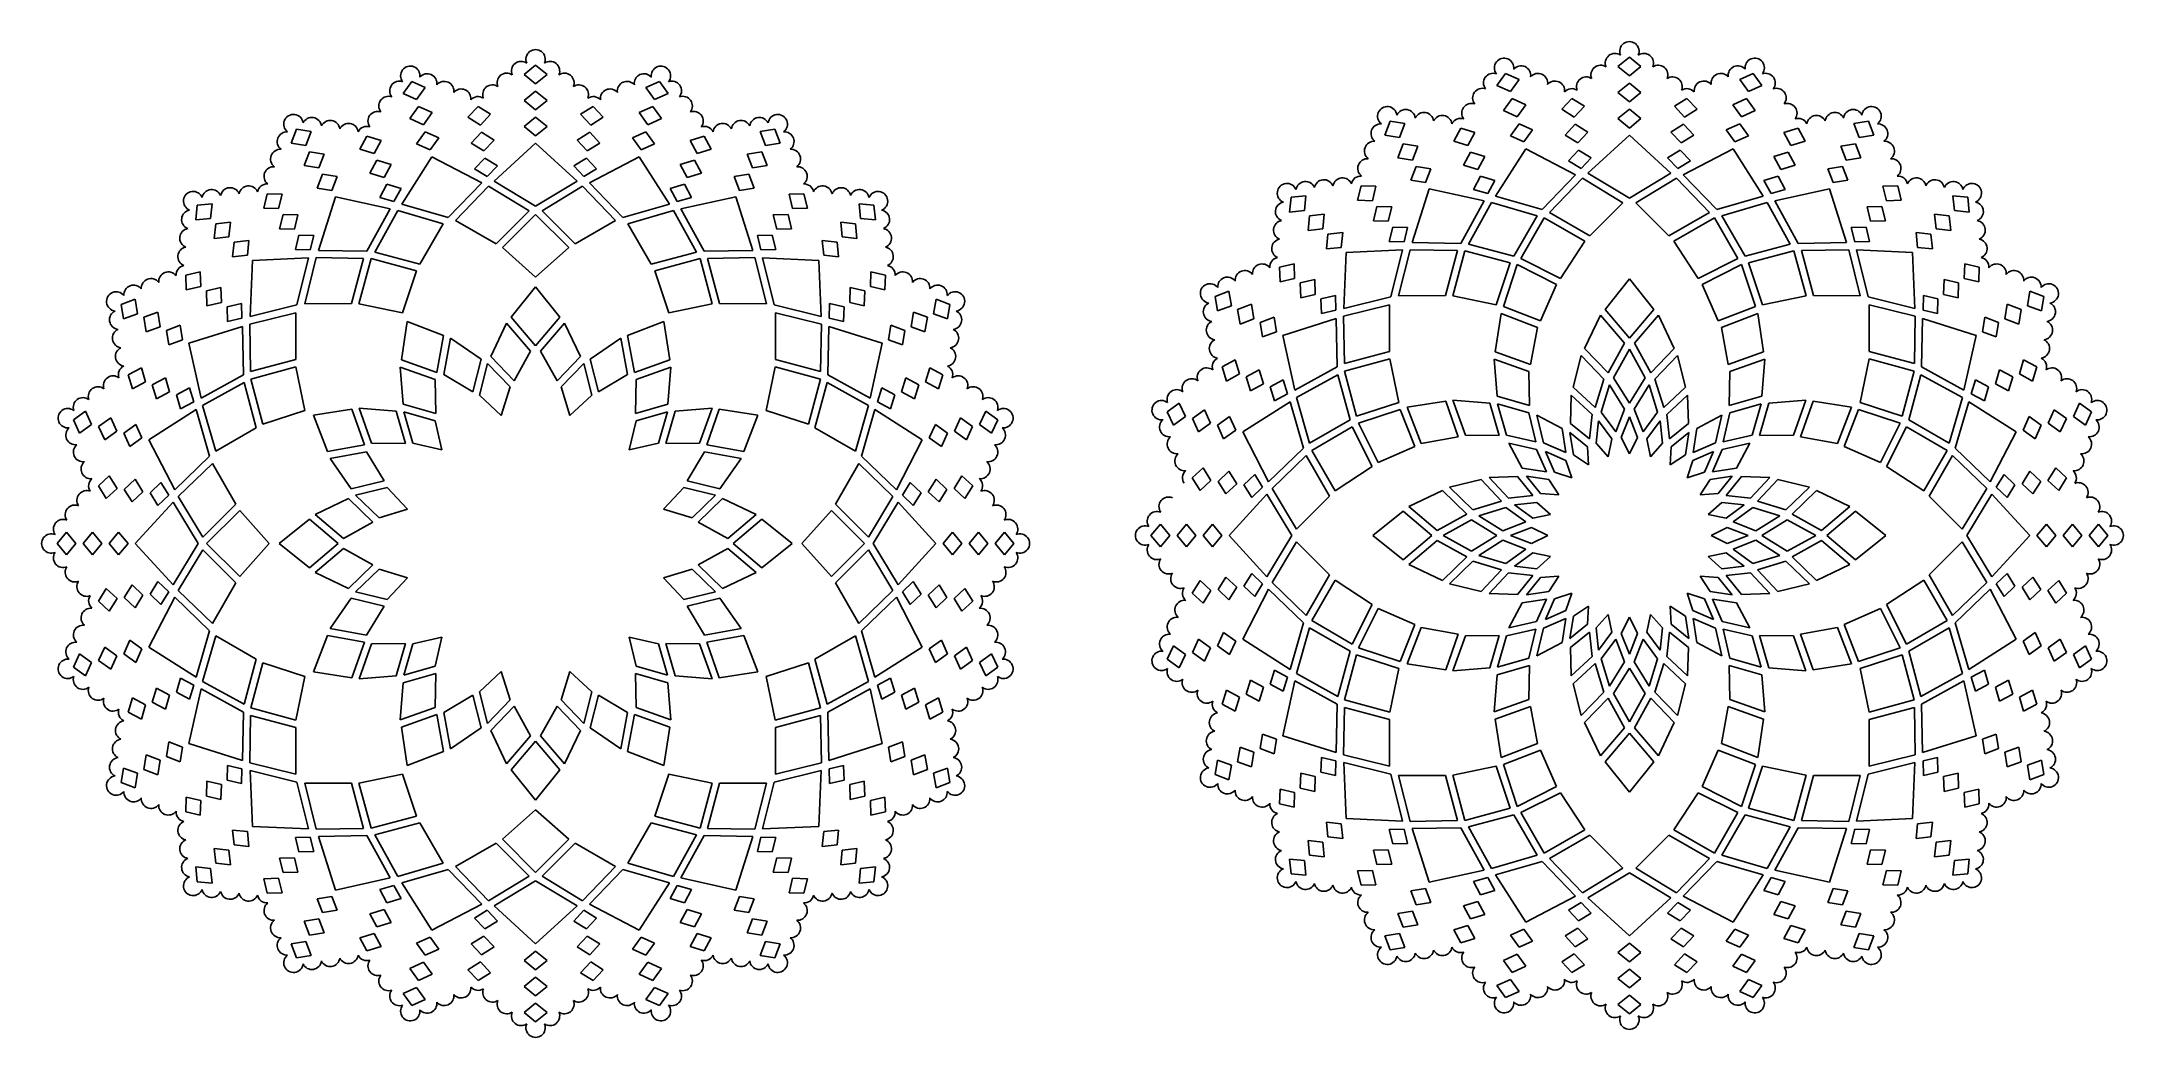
# Model space of a CAD drawing. Extents: x -94 to 336, y -166 to 40.
import ezdxf

# ---------------------------------------------------------------- set-up
doc = ezdxf.new("R2010")
doc.units = 0
doc.layers.get('0').update_dxf_attribs({"linetype": 'CONTINUOUS'})

msp = doc.modelspace()

# ---------------------------------------------------------------- linework, layer by layer
for p, q in [((7.7, 35.04), (5.33, 33.1)), ((7.7, 35.04), (10.07, 33.1)), ((233.57, 36.68), (231.2, 34.75)), ((231.2, 34.75), (233.57, 32.81)), ((233.57, 36.68), (235.94, 34.75)), ((235.94, 34.75), (233.57, 32.81)), ((-17.86, 31.67), (-19.65, 29.19)), ((-17.86, 31.67), (-15.07, 30.41)), ((-15.07, 30.41), (-16.86, 27.93)), ((5.33, 33.1), (7.7, 31.16)), ((10.07, 33.1), (7.7, 31.16)), ((33.27, 31.67), (30.48, 30.41)), ((30.48, 30.41), (32.27, 27.93)), ((33.27, 31.67), (35.06, 29.19)), ((208, 33.32), (206.21, 30.83)), ((206.21, 30.83), (209, 29.58)), ((208, 33.32), (210.79, 32.06)), ((210.79, 32.06), (209, 29.58)), ((233.57, 31.31), (231.2, 29.37)), ((233.57, 31.31), (235.94, 29.37)), ((259.13, 33.32), (256.34, 32.06)), ((256.34, 32.06), (258.13, 29.58)), ((260.92, 30.83), (258.13, 29.58)), ((259.13, 33.32), (260.92, 30.83)), ((-19.65, 29.19), (-16.86, 27.93)), ((-16.47, 26.48), (-18.26, 24)), ((-16.47, 26.48), (-13.68, 25.23)), ((-4.18, 26.51), (-6.28, 24.28)), ((-4.18, 26.51), (-1.58, 24.9)), ((7.7, 29.66), (5.33, 27.73)), ((5.33, 27.73), (7.7, 25.79)), ((7.7, 29.66), (10.07, 27.73)), ((10.07, 27.73), (7.7, 25.79)), ((19.59, 26.51), (16.98, 24.9)), ((19.59, 26.51), (21.68, 24.28)), ((31.88, 26.48), (29.09, 25.23)), ((31.88, 26.48), (33.67, 24)), ((35.06, 29.19), (32.27, 27.93)), ((209.39, 28.13), (207.6, 25.64)), ((209.39, 28.13), (212.18, 26.87)), ((212.18, 26.87), (210.39, 24.39)), ((221.68, 28.16), (219.59, 25.93)), ((219.59, 25.93), (222.19, 24.32)), ((221.68, 28.16), (224.29, 26.55)), ((224.29, 26.55), (222.19, 24.32)), ((231.2, 29.37), (233.57, 27.44)), ((233.57, 25.94), (231.2, 24)), ((235.94, 29.37), (233.57, 27.44)), ((233.57, 25.94), (235.94, 24)), ((245.45, 28.16), (242.85, 26.55)), ((242.85, 26.55), (244.95, 24.32)), ((247.55, 25.93), (244.95, 24.32)), ((245.45, 28.16), (247.55, 25.93)), ((257.74, 28.13), (254.95, 26.87)), ((254.95, 26.87), (256.74, 24.39)), ((257.74, 28.13), (259.53, 25.64)), ((-41.69, 21.8), (-42.78, 18.94)), ((-41.69, 21.8), (-38.67, 21.31)), ((-18.26, 24), (-15.47, 22.74)), ((-13.68, 25.23), (-15.47, 22.74)), ((-6.28, 24.28), (-3.67, 22.67)), ((-1.58, 24.9), (-3.67, 22.67)), ((7.7, 24.29), (5.33, 22.36)), ((5.33, 22.36), (7.7, 20.42)), ((7.7, 24.29), (10.07, 22.36)), ((10.07, 22.36), (7.7, 20.42)), ((16.98, 24.9), (19.08, 22.67)), ((21.68, 24.28), (19.08, 22.67)), ((29.09, 25.23), (30.88, 22.74)), ((33.67, 24), (30.88, 22.74)), ((57.1, 21.8), (54.07, 21.31)), ((57.1, 21.8), (58.18, 18.94)), ((184.18, 23.45), (183.09, 20.59)), ((184.18, 23.45), (187.2, 22.96)), ((187.2, 22.96), (186.11, 20.09)), ((198.73, 22.01), (197.28, 19.31)), ((198.73, 22.01), (201.66, 21.13)), ((207.6, 25.64), (210.39, 24.39)), ((210.78, 22.94), (208.99, 20.45)), ((210.78, 22.94), (213.57, 21.68)), ((213.57, 21.68), (211.78, 19.2)), ((222.39, 22.83), (220.29, 20.6)), ((222.39, 22.83), (224.99, 21.22)), ((231.2, 24), (233.57, 22.06)), ((235.94, 24), (233.57, 22.06)), ((244.75, 22.83), (242.14, 21.22)), ((244.75, 22.83), (246.85, 20.6)), ((256.35, 22.94), (253.56, 21.68)), ((253.56, 21.68), (255.35, 19.2)), ((256.35, 22.94), (258.14, 20.45)), ((259.53, 25.64), (256.74, 24.39)), ((268.41, 22.01), (265.47, 21.13)), ((268.41, 22.01), (269.86, 19.31)), ((282.96, 23.45), (279.94, 22.96)), ((279.94, 22.96), (281.02, 20.09)), ((282.96, 23.45), (284.05, 20.59)), ((-42.78, 18.94), (-39.75, 18.45)), ((-38.67, 21.31), (-39.75, 18.45)), ((-27.14, 20.36), (-28.59, 17.67)), ((-28.59, 17.67), (-25.65, 16.78)), ((-27.14, 20.36), (-24.2, 19.48)), ((-24.2, 19.48), (-25.65, 16.78)), ((-15.08, 21.29), (-16.87, 18.81)), ((-16.87, 18.81), (-14.08, 17.55)), ((-15.08, 21.29), (-12.29, 20.04)), ((-12.29, 20.04), (-14.08, 17.55)), ((-3.48, 21.19), (-5.58, 18.96)), ((-5.58, 18.96), (-2.97, 17.35)), ((-3.48, 21.19), (-0.87, 19.58)), ((-0.87, 19.58), (-2.97, 17.35)), ((7.7, 18.92), (-0.86, 11.09)), ((7.7, 18.92), (16.26, 11.09)), ((18.88, 21.19), (16.28, 19.58)), ((16.28, 19.58), (18.38, 17.35)), ((20.98, 18.96), (18.38, 17.35)), ((18.88, 21.19), (20.98, 18.96)), ((30.49, 21.29), (27.7, 20.04)), ((27.7, 20.04), (29.49, 17.55)), ((32.28, 18.81), (29.49, 17.55)), ((30.49, 21.29), (32.28, 18.81)), ((42.54, 20.36), (39.61, 19.48)), ((39.61, 19.48), (41.06, 16.78)), ((43.99, 17.67), (41.06, 16.78)), ((42.54, 20.36), (43.99, 17.67)), ((54.07, 21.31), (55.16, 18.45)), ((58.18, 18.94), (55.16, 18.45)), ((183.09, 20.59), (186.11, 20.09)), ((186.86, 18.8), (185.78, 15.93)), ((186.86, 18.8), (189.88, 18.3)), ((189.88, 18.3), (188.8, 15.44)), ((197.28, 19.31), (200.21, 18.43)), ((201.66, 21.13), (200.21, 18.43)), ((212.17, 17.75), (205.93, 7.97)), ((208.99, 20.45), (211.78, 19.2)), ((212.17, 17.75), (222.47, 12.4)), ((220.29, 20.6), (222.89, 18.99)), ((223.09, 17.5), (220.99, 15.28)), ((224.99, 21.22), (222.89, 18.99)), ((223.09, 17.5), (225.69, 15.89)), ((233.57, 20.56), (225.01, 12.73)), ((233.57, 20.56), (242.13, 12.73)), ((244.05, 17.5), (241.44, 15.89)), ((242.14, 21.22), (244.24, 18.99)), ((244.05, 17.5), (246.15, 15.28)), ((246.85, 20.6), (244.24, 18.99)), ((254.96, 17.75), (244.67, 12.4)), ((254.96, 17.75), (261.2, 7.97)), ((258.14, 20.45), (255.35, 19.2)), ((265.47, 21.13), (266.92, 18.43)), ((269.86, 19.31), (266.92, 18.43)), ((280.27, 18.8), (277.25, 18.3)), ((277.25, 18.3), (278.34, 15.44)), ((280.27, 18.8), (281.36, 15.93)), ((284.05, 20.59), (281.02, 20.09)), ((-39, 17.15), (-40.09, 14.29)), ((-40.09, 14.29), (-37.07, 13.8)), ((-39, 17.15), (-35.98, 16.66)), ((-35.98, 16.66), (-37.07, 13.8)), ((-25.08, 15.4), (-26.53, 12.7)), ((-25.08, 15.4), (-22.15, 14.52)), ((-22.15, 14.52), (-23.6, 11.82)), ((-13.69, 16.1), (-19.93, 6.32)), ((-13.69, 16.1), (-3.4, 10.75)), ((-2.78, 15.86), (-4.88, 13.63)), ((-4.88, 13.63), (-2.27, 12.02)), ((-2.78, 15.86), (-0.17, 14.25)), ((-0.17, 14.25), (-2.27, 12.02)), ((18.18, 15.86), (15.58, 14.25)), ((15.58, 14.25), (17.68, 12.02)), ((20.28, 13.63), (17.68, 12.02)), ((18.18, 15.86), (20.28, 13.63)), ((29.1, 16.1), (18.8, 10.75)), ((29.1, 16.1), (35.34, 6.32)), ((40.49, 15.4), (37.55, 14.52)), ((37.55, 14.52), (39, 11.82)), ((40.49, 15.4), (41.94, 12.7)), ((54.41, 17.15), (51.39, 16.66)), ((51.39, 16.66), (52.47, 13.8)), ((55.49, 14.29), (52.47, 13.8)), ((54.41, 17.15), (55.49, 14.29)), ((185.78, 15.93), (188.8, 15.44)), ((189.55, 14.14), (188.46, 11.28)), ((189.55, 14.14), (192.57, 13.65)), ((192.57, 13.65), (191.48, 10.79)), ((200.78, 17.04), (199.33, 14.35)), ((199.33, 14.35), (202.27, 13.47)), ((200.78, 17.04), (203.72, 16.16)), ((203.72, 16.16), (202.27, 13.47)), ((220.99, 15.28), (223.59, 13.67)), ((225.69, 15.89), (223.59, 13.67)), ((241.44, 15.89), (243.54, 13.67)), ((246.15, 15.28), (243.54, 13.67)), ((266.35, 17.04), (263.42, 16.16)), ((263.42, 16.16), (264.87, 13.47)), ((267.8, 14.35), (264.87, 13.47)), ((266.35, 17.04), (267.8, 14.35)), ((277.59, 14.14), (274.56, 13.65)), ((274.56, 13.65), (275.65, 10.79)), ((277.59, 14.14), (278.67, 11.28)), ((281.36, 15.93), (278.34, 15.44)), ((-36.32, 12.5), (-37.4, 9.63)), ((-37.4, 9.63), (-34.38, 9.14)), ((-36.32, 12.5), (-33.29, 12.01)), ((-33.29, 12.01), (-34.38, 9.14)), ((-26.53, 12.7), (-23.6, 11.82)), ((-23.02, 10.43), (-24.47, 7.74)), ((-23.02, 10.43), (-20.09, 9.55)), ((-20.09, 9.55), (-21.54, 6.86)), ((-3.4, 10.75), (-10.33, 3.56)), ((-2.01, 10.03), (-8.81, 2.98)), ((-2.01, 10.03), (6.38, 4.98)), ((-0.86, 11.09), (7.7, 5.93)), ((16.26, 11.09), (7.7, 5.93)), ((17.42, 10.03), (9.03, 4.98)), ((17.42, 10.03), (24.21, 2.98)), ((18.8, 10.75), (25.74, 3.56)), ((38.43, 10.43), (35.5, 9.55)), ((35.5, 9.55), (36.95, 6.86)), ((38.43, 10.43), (39.88, 7.74)), ((41.94, 12.7), (39, 11.82)), ((51.72, 12.5), (48.7, 12.01)), ((48.7, 12.01), (49.79, 9.14)), ((52.81, 9.63), (49.79, 9.14)), ((51.72, 12.5), (52.81, 9.63)), ((178.15, 10.12), (177.44, 7.14)), ((178.15, 10.12), (181.21, 10.03)), ((181.21, 10.03), (180.5, 7.05)), ((188.46, 11.28), (191.48, 10.79)), ((192.23, 9.49), (188.74, -1.57)), ((192.23, 9.49), (203.56, 6.99)), ((202.84, 12.08), (201.39, 9.38)), ((201.39, 9.38), (204.32, 8.5)), ((202.84, 12.08), (205.77, 11.2)), ((205.77, 11.2), (204.32, 8.5)), ((222.47, 12.4), (215.53, 5.2)), ((223.85, 11.68), (217.06, 4.62)), ((223.85, 11.68), (232.24, 6.62)), ((225.01, 12.73), (233.57, 7.58)), ((242.13, 12.73), (233.57, 7.58)), ((243.28, 11.68), (234.89, 6.62)), ((243.28, 11.68), (250.08, 4.62)), ((244.67, 12.4), (251.6, 5.2)), ((264.29, 12.08), (261.36, 11.2)), ((261.36, 11.2), (262.81, 8.5)), ((265.75, 9.38), (262.81, 8.5)), ((274.9, 9.49), (263.57, 6.99)), ((264.29, 12.08), (265.75, 9.38)), ((274.9, 9.49), (278.4, -1.57)), ((278.67, 11.28), (275.65, 10.79)), ((288.99, 10.12), (285.93, 10.03)), ((285.93, 10.03), (286.63, 7.05)), ((288.99, 10.12), (289.69, 7.14)), ((-62.15, 6.1), (-62.46, 3.06)), ((-62.15, 6.1), (-59.1, 6.41)), ((-59.1, 6.41), (-59.41, 3.37)), ((-47.72, 8.48), (-48.42, 5.5)), ((-48.42, 5.5), (-45.36, 5.41)), ((-47.72, 8.48), (-44.66, 8.39)), ((-44.66, 8.39), (-45.36, 5.41)), ((-33.63, 7.84), (-37.13, -3.22)), ((-33.63, 7.84), (-22.3, 5.34)), ((-22.3, 5.34), (-27.14, -3.4)), ((-20.77, 5), (-25.51, -3.57)), ((-24.47, 7.74), (-21.54, 6.86)), ((-20.77, 5), (-11.36, 2.29)), ((-19.93, 6.32), (-10.33, 3.56)), ((6.38, 4.98), (-0.45, -1.84)), ((9.03, 4.98), (15.85, -1.84)), ((35.34, 6.32), (25.74, 3.56)), ((36.18, 5), (26.77, 2.29)), ((36.18, 5), (40.92, -3.57)), ((39.88, 7.74), (36.95, 6.86)), ((49.04, 7.84), (37.71, 5.34)), ((37.71, 5.34), (42.54, -3.4)), ((49.04, 7.84), (52.53, -3.22)), ((63.12, 8.48), (60.06, 8.39)), ((60.06, 8.39), (60.77, 5.41)), ((63.83, 5.5), (60.77, 5.41)), ((63.12, 8.48), (63.83, 5.5)), ((74.51, 6.41), (74.82, 3.37)), ((77.55, 6.1), (74.51, 6.41)), ((77.55, 6.1), (77.86, 3.06)), ((163.72, 7.75), (163.41, 4.7)), ((163.41, 4.7), (166.45, 5.01)), ((163.72, 7.75), (166.76, 8.06)), ((166.76, 8.06), (166.45, 5.01)), ((177.44, 7.14), (180.5, 7.05)), ((181.42, 5.86), (180.71, 2.88)), ((181.42, 5.86), (184.48, 5.77)), ((184.48, 5.77), (183.77, 2.79)), ((203.56, 6.99), (198.73, -1.76)), ((205.09, 6.65), (200.35, -1.92)), ((205.09, 6.65), (214.5, 3.94)), ((205.93, 7.97), (215.53, 5.2)), ((217.06, 4.62), (225.42, -0.2)), ((232.24, 6.62), (225.42, -0.2)), ((234.89, 6.62), (241.72, -0.2)), ((250.08, 4.62), (241.72, -0.2)), ((261.2, 7.97), (251.6, 5.2)), ((262.04, 6.65), (252.63, 3.94)), ((262.04, 6.65), (266.78, -1.92)), ((263.57, 6.99), (268.41, -1.76)), ((285.72, 5.86), (282.66, 5.77)), ((282.66, 5.77), (283.36, 2.79)), ((285.72, 5.86), (286.42, 2.88)), ((289.69, 7.14), (286.63, 7.05)), ((300.37, 8.06), (300.68, 5.01)), ((303.42, 7.75), (300.37, 8.06)), ((303.73, 4.7), (300.68, 5.01)), ((303.42, 7.75), (303.73, 4.7)), ((-62.46, 3.06), (-59.41, 3.37)), ((-58.35, 2.3), (-58.66, -0.74)), ((-58.35, 2.3), (-55.3, 2.61)), ((-55.3, 2.61), (-55.61, -0.43)), ((-44.45, 4.22), (-45.15, 1.24)), ((-45.15, 1.24), (-42.09, 1.14)), ((-44.45, 4.22), (-41.39, 4.12)), ((-41.39, 4.12), (-42.09, 1.14)), ((-11.36, 2.29), (-16.19, -6.06)), ((-8.81, 2.98), (-0.45, -1.84)), ((7.7, 4.18), (0.86, -2.65)), ((7.7, 4.18), (14.54, -2.65)), ((24.21, 2.98), (15.85, -1.84)), ((26.77, 2.29), (31.6, -6.06)), ((59.85, 4.22), (56.79, 4.12)), ((56.79, 4.12), (57.5, 1.14)), ((60.56, 1.24), (57.5, 1.14)), ((59.85, 4.22), (60.56, 1.24)), ((73.75, 2.3), (70.71, 2.61)), ((70.71, 2.61), (71.02, -0.43)), ((73.75, 2.3), (74.06, -0.74)), ((77.86, 3.06), (74.82, 3.37)), ((167.52, 3.95), (167.21, 0.9)), ((167.21, 0.9), (170.25, 1.21)), ((167.52, 3.95), (170.56, 4.26)), ((170.56, 4.26), (170.25, 1.21)), ((171.31, 0.15), (171.01, -2.9)), ((171.31, 0.15), (174.36, 0.46)), ((174.36, 0.46), (174.05, -2.59)), ((180.71, 2.88), (183.77, 2.79)), ((184.69, 1.6), (183.98, -1.38)), ((184.69, 1.6), (187.75, 1.51)), ((187.75, 1.51), (187.05, -1.47)), ((214.5, 3.94), (209.67, -4.41)), ((215.99, 3.51), (211.15, -4.86)), ((215.99, 3.51), (224.36, -1.32)), ((251.15, 3.51), (242.77, -1.32)), ((251.15, 3.51), (255.99, -4.86)), ((252.63, 3.94), (257.46, -4.41)), ((282.45, 1.6), (279.39, 1.51)), ((279.39, 1.51), (280.09, -1.47)), ((282.45, 1.6), (283.15, -1.38)), ((286.42, 2.88), (283.36, 2.79)), ((292.77, 0.46), (293.08, -2.59)), ((295.82, 0.15), (292.77, 0.46)), ((295.82, 0.15), (296.13, -2.9)), ((299.62, 3.95), (296.57, 4.26)), ((296.57, 4.26), (296.88, 1.21)), ((299.93, 0.9), (296.88, 1.21)), ((299.62, 3.95), (299.93, 0.9)), ((-58.66, -0.74), (-55.61, -0.43)), ((-54.55, -1.49), (-54.86, -4.54)), ((-54.86, -4.54), (-51.81, -4.23)), ((-54.55, -1.49), (-51.5, -1.19)), ((-51.5, -1.19), (-51.81, -4.23)), ((-41.18, -0.05), (-41.88, -3.03)), ((-41.88, -3.03), (-38.82, -3.12)), ((-41.18, -0.05), (-38.12, -0.14)), ((-38.12, -0.14), (-38.82, -3.12)), ((-37.13, -3.22), (-27.14, -3.4)), ((-25.51, -3.57), (-16.19, -6.06)), ((0.86, -2.65), (7.7, -8.76)), ((7.7, -8.76), (14.54, -2.65)), ((40.92, -3.57), (31.6, -6.06)), ((52.53, -3.22), (42.54, -3.4)), ((56.58, -0.05), (53.52, -0.14)), ((53.52, -0.14), (54.22, -3.12)), ((57.29, -3.03), (54.22, -3.12)), ((56.58, -0.05), (57.29, -3.03)), ((66.91, -1.19), (67.22, -4.23)), ((69.96, -1.49), (66.91, -1.19)), ((70.26, -4.54), (67.22, -4.23)), ((69.96, -1.49), (70.26, -4.54)), ((74.06, -0.74), (71.02, -0.43)), ((171.01, -2.9), (174.05, -2.59)), ((175.11, -3.65), (174.6, -15.24)), ((175.11, -3.65), (186.7, -3.13)), ((183.98, -1.38), (187.05, -1.47)), ((186.7, -3.13), (184.3, -12.83)), ((188.27, -3.07), (185.91, -12.57)), ((188.27, -3.07), (198.06, -3.25)), ((188.74, -1.57), (198.73, -1.76)), ((198.06, -3.25), (195.56, -12.56)), ((199.6, -3.28), (197.1, -12.61)), ((199.6, -3.28), (208.94, -5.77)), ((200.35, -1.92), (209.67, -4.41)), ((219.34, -8.99), (224.36, -1.32)), ((242.77, -1.32), (247.8, -8.99)), ((266.78, -1.92), (257.46, -4.41)), ((267.53, -3.28), (258.19, -5.77)), ((267.53, -3.28), (270.04, -12.61)), ((278.4, -1.57), (268.41, -1.76)), ((278.87, -3.07), (269.08, -3.25)), ((269.08, -3.25), (271.58, -12.56)), ((278.87, -3.07), (281.23, -12.57)), ((283.15, -1.38), (280.09, -1.47)), ((280.43, -3.13), (282.84, -12.83)), ((292.02, -3.65), (280.43, -3.13)), ((292.02, -3.65), (292.54, -15.24)), ((296.13, -2.9), (293.08, -2.59)), ((-64.52, -8.33), (-61.54, -7.62)), ((-64.52, -8.33), (-64.43, -11.39)), ((-61.54, -7.62), (-61.45, -10.68)), ((-50.75, -5.29), (-51.26, -16.88)), ((-50.75, -5.29), (-39.16, -4.78)), ((-39.16, -4.78), (-41.57, -14.48)), ((-37.6, -4.71), (-39.96, -14.22)), ((-37.6, -4.71), (-27.81, -4.89)), ((-27.81, -4.89), (-30.31, -14.21)), ((-26.26, -4.92), (-28.77, -14.26)), ((-26.26, -4.92), (-16.92, -7.42)), ((-19.79, -16.13), (-16.92, -7.42)), ((41.67, -4.92), (32.33, -7.42)), ((32.33, -7.42), (35.2, -16.13)), ((41.67, -4.92), (44.17, -14.26)), ((53, -4.71), (43.21, -4.89)), ((43.21, -4.89), (45.71, -14.21)), ((53, -4.71), (55.36, -14.22)), ((54.57, -4.78), (56.97, -14.48)), ((66.16, -5.29), (54.57, -4.78)), ((66.16, -5.29), (66.67, -16.88)), ((76.95, -7.62), (76.86, -10.68)), ((79.93, -8.33), (76.95, -7.62)), ((79.93, -8.33), (79.84, -11.39)), ((161.34, -6.68), (164.32, -5.98)), ((161.34, -6.68), (161.43, -9.74)), ((164.32, -5.98), (164.41, -9.04)), ((206.07, -14.48), (208.94, -5.77)), ((210.4, -6.16), (207.55, -14.79)), ((210.4, -6.16), (218.51, -10.25)), ((211.15, -4.86), (219.34, -8.99)), ((247.8, -8.99), (255.99, -4.86)), ((256.74, -6.16), (248.62, -10.25)), ((256.74, -6.16), (259.59, -14.79)), ((258.19, -5.77), (261.06, -14.48)), ((302.81, -5.98), (302.72, -9.04)), ((305.79, -6.68), (302.81, -5.98)), ((305.79, -6.68), (305.7, -9.74)), ((-64.43, -11.39), (-61.45, -10.68)), ((-60.26, -11.6), (-57.28, -10.89)), ((-60.26, -11.6), (-60.17, -14.66)), ((-57.28, -10.89), (-57.19, -13.95)), ((7.7, -10.77), (2.67, -17.03)), ((7.7, -10.77), (12.74, -17.03)), ((72.69, -10.89), (72.59, -13.95)), ((75.67, -11.6), (72.69, -10.89)), ((75.67, -11.6), (75.57, -14.66)), ((79.84, -11.39), (76.86, -10.68)), ((148.02, -12.71), (150.88, -11.62)), ((148.02, -12.71), (148.51, -15.73)), ((150.88, -11.62), (151.37, -14.65)), ((161.43, -9.74), (164.41, -9.04)), ((165.6, -9.95), (168.58, -9.25)), ((165.6, -9.95), (165.7, -13.01)), ((165.7, -13.01), (168.68, -12.31)), ((168.58, -9.25), (168.68, -12.31)), ((169.87, -13.22), (172.85, -12.52)), ((172.85, -12.52), (172.94, -15.58)), ((174.6, -15.24), (184.3, -12.83)), ((185.91, -12.57), (195.56, -12.56)), ((197.1, -12.61), (206.07, -14.48)), ((218.51, -10.25), (215.2, -17.76)), ((233.57, -9.12), (228.53, -15.39)), ((233.57, -9.12), (238.6, -15.39)), ((248.62, -10.25), (251.93, -17.76)), ((261.06, -14.48), (270.04, -12.61)), ((281.23, -12.57), (271.58, -12.56)), ((292.54, -15.24), (282.84, -12.83)), ((294.29, -12.52), (294.2, -15.58)), ((297.27, -13.22), (294.29, -12.52)), ((298.55, -9.25), (298.46, -12.31)), ((301.44, -13.01), (298.46, -12.31)), ((301.53, -9.95), (298.55, -9.25)), ((301.53, -9.95), (301.44, -13.01)), ((305.7, -9.74), (302.72, -9.04)), ((316.25, -11.62), (315.76, -14.65)), ((319.12, -12.71), (316.25, -11.62)), ((319.12, -12.71), (318.63, -15.73)), ((-77.85, -14.36), (-74.98, -13.27)), ((-77.85, -14.36), (-77.36, -17.38)), ((-77.36, -17.38), (-74.49, -16.29)), ((-74.98, -13.27), (-74.49, -16.29)), ((-73.19, -17.04), (-70.33, -15.96)), ((-73.19, -17.04), (-72.7, -20.06)), ((-70.33, -15.96), (-69.84, -18.98)), ((-60.17, -14.66), (-57.19, -13.95)), ((-56, -14.87), (-53.02, -14.16)), ((-56, -14.87), (-55.91, -17.93)), ((-53.02, -14.16), (-52.93, -17.23)), ((-51.33, -18.45), (-41.83, -16.09)), ((-51.26, -16.88), (-41.57, -14.48)), ((-41.83, -16.09), (-41.83, -25.74)), ((-39.96, -14.22), (-30.31, -14.21)), ((-28.77, -14.26), (-19.79, -16.13)), ((2.67, -17.03), (7.7, -22.96)), ((7.7, -22.96), (12.74, -17.03)), ((35.2, -16.13), (44.17, -14.26)), ((55.36, -14.22), (45.71, -14.21)), ((66.67, -16.88), (56.97, -14.48)), ((66.74, -18.45), (57.23, -16.09)), ((57.23, -16.09), (57.24, -25.74)), ((68.42, -14.16), (68.33, -17.23)), ((71.4, -14.87), (68.42, -14.16)), ((71.4, -14.87), (71.31, -17.93)), ((75.57, -14.66), (72.59, -13.95)), ((85.74, -15.96), (85.25, -18.98)), ((88.6, -17.04), (85.74, -15.96)), ((88.6, -17.04), (88.11, -20.06)), ((90.39, -13.27), (89.9, -16.29)), ((92.76, -17.38), (89.9, -16.29)), ((93.25, -14.36), (90.39, -13.27)), ((93.25, -14.36), (92.76, -17.38)), ((148.51, -15.73), (151.37, -14.65)), ((152.67, -15.4), (155.53, -14.31)), ((152.67, -15.4), (153.16, -18.42)), ((155.53, -14.31), (156.02, -17.33)), ((157.32, -18.08), (160.19, -17)), ((160.19, -17), (160.68, -20.02)), ((169.87, -13.22), (169.96, -16.28)), ((169.96, -16.28), (172.94, -15.58)), ((174.53, -16.8), (184.04, -14.44)), ((174.53, -16.8), (174.71, -26.59)), ((184.04, -14.44), (184.03, -24.09)), ((207.08, -16.22), (205.85, -24.16)), ((207.08, -16.22), (214.57, -19.13)), ((207.55, -14.79), (215.2, -17.76)), ((227.57, -16.58), (224.3, -23.49)), ((227.57, -16.58), (232.53, -22.41)), ((228.53, -15.39), (233.57, -21.31)), ((233.57, -21.31), (238.6, -15.39)), ((239.56, -16.58), (234.61, -22.41)), ((239.56, -16.58), (242.84, -23.49)), ((259.59, -14.79), (251.93, -17.76)), ((260.06, -16.22), (252.56, -19.13)), ((260.06, -16.22), (261.29, -24.16)), ((292.6, -16.8), (283.1, -14.44)), ((283.1, -14.44), (283.11, -24.09)), ((292.6, -16.8), (292.42, -26.59)), ((297.18, -16.28), (294.2, -15.58)), ((297.27, -13.22), (297.18, -16.28)), ((306.95, -17), (306.46, -20.02)), ((309.81, -18.08), (306.95, -17)), ((311.6, -14.31), (311.11, -17.33)), ((314.46, -15.4), (311.6, -14.31)), ((314.46, -15.4), (313.97, -18.42)), ((318.63, -15.73), (315.76, -14.65)), ((-72.7, -20.06), (-69.84, -18.98)), ((-68.54, -19.73), (-65.68, -18.64)), ((-68.54, -19.73), (-68.05, -22.75)), ((-65.68, -18.64), (-65.19, -21.66)), ((-63.89, -22.41), (-52.83, -18.92)), ((-55.91, -17.93), (-52.93, -17.23)), ((-52.83, -18.92), (-52.64, -28.91)), ((-51.33, -18.45), (-51.15, -28.24)), ((-18.79, -17.87), (-20.02, -25.81)), ((-18.79, -17.87), (-11.29, -20.77)), ((-12.69, -28.42), (-11.29, -20.77)), ((-9.87, -21.33), (-11.25, -28.85)), ((-9.87, -21.33), (-3.57, -25.67)), ((1.71, -18.22), (-1.57, -25.14)), ((1.71, -18.22), (6.66, -24.05)), ((13.7, -18.22), (8.74, -24.05)), ((13.7, -18.22), (16.97, -25.14)), ((25.27, -21.33), (18.98, -25.67)), ((25.27, -21.33), (26.65, -28.85)), ((34.19, -17.87), (26.7, -20.77)), ((26.7, -20.77), (28.1, -28.42)), ((34.19, -17.87), (35.42, -25.81)), ((66.74, -18.45), (66.56, -28.24)), ((68.23, -18.92), (68.05, -28.91)), ((79.29, -22.41), (68.23, -18.92)), ((71.31, -17.93), (68.33, -17.23)), ((81.08, -18.64), (80.59, -21.66)), ((83.95, -19.73), (81.08, -18.64)), ((83.95, -19.73), (83.46, -22.75)), ((88.11, -20.06), (85.25, -18.98)), ((153.16, -18.42), (156.02, -17.33)), ((157.32, -18.08), (157.81, -21.1)), ((157.81, -21.1), (160.68, -20.02)), ((161.98, -20.77), (173.04, -17.27)), ((161.98, -20.77), (164.48, -32.1)), ((173.04, -17.27), (173.22, -27.26)), ((213.17, -26.78), (214.57, -19.13)), ((252.56, -19.13), (253.96, -26.78)), ((294.1, -17.27), (293.91, -27.26)), ((305.16, -20.77), (294.1, -17.27)), ((305.16, -20.77), (302.65, -32.1)), ((309.32, -21.1), (306.46, -20.02)), ((309.81, -18.08), (309.32, -21.1)), ((313.97, -18.42), (311.11, -17.33)), ((-68.05, -22.75), (-65.19, -21.66)), ((-63.89, -22.41), (-61.38, -33.74)), ((-51.15, -28.24), (-41.83, -25.74)), ((-3.57, -25.67), (-5.26, -32.44)), ((-1.57, -25.14), (3.28, -30.16)), ((6.66, -24.05), (3.28, -30.16)), ((8.74, -24.05), (12.13, -30.16)), ((16.97, -25.14), (12.13, -30.16)), ((18.98, -25.67), (20.67, -32.44)), ((66.56, -28.24), (57.24, -25.74)), ((79.29, -22.41), (76.79, -33.74)), ((83.46, -22.75), (80.59, -21.66)), ((174.71, -26.59), (184.03, -24.09)), ((174.74, -28.14), (184.08, -25.63)), ((185.95, -34.61), (184.08, -25.63)), ((205.62, -25.67), (212.82, -28.25)), ((205.62, -25.67), (206.23, -33.3)), ((205.85, -24.16), (213.17, -26.78)), ((223.61, -24.94), (221.98, -31.46)), ((223.61, -24.94), (228.28, -29.78)), ((224.3, -23.49), (229.15, -28.51)), ((232.53, -22.41), (229.15, -28.51)), ((233.57, -23.63), (230.31, -29.51)), ((233.57, -23.63), (236.83, -29.51)), ((234.61, -22.41), (237.99, -28.51)), ((242.84, -23.49), (237.99, -28.51)), ((243.53, -24.94), (238.85, -29.78)), ((243.53, -24.94), (245.15, -31.46)), ((253.96, -26.78), (261.29, -24.16)), ((261.52, -25.67), (254.31, -28.25)), ((261.52, -25.67), (260.9, -33.3)), ((283.06, -25.63), (281.19, -34.61)), ((292.39, -28.14), (283.06, -25.63)), ((292.42, -26.59), (283.11, -24.09)), ((-76.41, -28.91), (-73.71, -27.46)), ((-76.41, -28.91), (-75.53, -31.84)), ((-73.71, -27.46), (-72.83, -30.39)), ((-71.44, -30.96), (-68.75, -29.51)), ((-68.75, -29.51), (-67.86, -32.45)), ((-61.38, -33.74), (-52.64, -28.91)), ((-51.12, -29.78), (-41.79, -27.28)), ((-51.12, -29.78), (-48.63, -39.12)), ((-39.92, -36.25), (-41.79, -27.28)), ((-20.25, -27.32), (-13.04, -29.89)), ((-20.25, -27.32), (-19.63, -34.95)), ((-20.02, -25.81), (-12.69, -28.42)), ((-13.04, -29.89), (-12.92, -36.87)), ((-11.25, -28.85), (-5.26, -32.44)), ((-2.25, -26.59), (-3.88, -33.11)), ((-2.25, -26.59), (2.42, -31.42)), ((17.66, -26.59), (12.99, -31.42)), ((17.66, -26.59), (19.29, -33.11)), ((26.65, -28.85), (20.67, -32.44)), ((28.1, -28.42), (35.42, -25.81)), ((28.45, -29.89), (28.33, -36.87)), ((35.65, -27.32), (28.45, -29.89)), ((35.65, -27.32), (35.04, -34.95)), ((57.19, -27.28), (55.32, -36.25)), ((66.53, -29.78), (57.19, -27.28)), ((66.53, -29.78), (64.03, -39.12)), ((76.79, -33.74), (68.05, -28.91)), ((84.15, -29.51), (83.27, -32.45)), ((86.85, -30.96), (84.15, -29.51)), ((89.12, -27.46), (88.23, -30.39)), ((91.81, -28.91), (89.12, -27.46)), ((91.81, -28.91), (90.93, -31.84)), ((149.46, -27.26), (152.16, -25.81)), ((149.46, -27.26), (150.34, -30.2)), ((150.34, -30.2), (153.04, -28.74)), ((152.16, -25.81), (153.04, -28.74)), ((154.42, -29.32), (157.12, -27.87)), ((154.42, -29.32), (155.3, -32.25)), ((157.12, -27.87), (158, -30.8)), ((159.39, -31.37), (162.08, -29.92)), ((162.08, -29.92), (162.96, -32.86)), ((164.48, -32.1), (173.22, -27.26)), ((164.82, -33.62), (173.39, -28.89)), ((173.39, -28.89), (175.88, -38.21)), ((174.74, -28.14), (177.24, -37.48)), ((212.82, -28.25), (212.94, -35.22)), ((226.48, -35.67), (228.28, -29.78)), ((230.31, -29.51), (233.57, -34.74)), ((233.57, -34.74), (236.83, -29.51)), ((238.85, -29.78), (240.65, -35.67)), ((254.31, -28.25), (254.19, -35.22)), ((292.39, -28.14), (289.9, -37.48)), ((293.75, -28.89), (291.26, -38.21)), ((302.32, -33.62), (293.75, -28.89)), ((302.65, -32.1), (293.91, -27.26)), ((305.05, -29.92), (304.17, -32.86)), ((307.75, -31.37), (305.05, -29.92)), ((310.02, -27.87), (309.14, -30.8)), ((312.71, -29.32), (310.02, -27.87)), ((312.71, -29.32), (311.83, -32.25)), ((314.98, -25.81), (314.1, -28.74)), ((316.8, -30.2), (314.1, -28.74)), ((317.68, -27.26), (314.98, -25.81)), ((317.68, -27.26), (316.8, -30.2)), ((-75.53, -31.84), (-72.83, -30.39)), ((-71.44, -30.96), (-70.56, -33.9)), ((-70.56, -33.9), (-67.86, -32.45)), ((-66.48, -33.02), (-63.78, -31.57)), ((-66.48, -33.02), (-65.6, -35.95)), ((-63.78, -31.57), (-62.9, -34.5)), ((-61.05, -35.27), (-52.48, -30.53)), ((-52.48, -30.53), (-49.98, -39.85)), ((-3.88, -33.11), (0.62, -37.31)), ((0.62, -37.31), (2.42, -31.42)), ((12.99, -31.42), (14.79, -37.31)), ((14.79, -37.31), (19.29, -33.11)), ((67.88, -30.53), (65.39, -39.85)), ((76.45, -35.27), (67.88, -30.53)), ((79.19, -31.57), (78.31, -34.5)), ((81.88, -33.02), (79.19, -31.57)), ((81.88, -33.02), (81, -35.95)), ((85.97, -33.9), (83.27, -32.45)), ((86.85, -30.96), (85.97, -33.9)), ((90.93, -31.84), (88.23, -30.39)), ((155.3, -32.25), (158, -30.8)), ((159.39, -31.37), (160.27, -34.31)), ((160.27, -34.31), (162.96, -32.86)), ((164.82, -33.62), (167.53, -43.04)), ((187.69, -35.61), (195.63, -34.38)), ((198.24, -41.71), (195.63, -34.38)), ((197.14, -34.15), (204.77, -34.77)), ((197.14, -34.15), (199.71, -41.36)), ((206.23, -33.3), (212.94, -35.22)), ((221.57, -33.13), (221.37, -38.98)), ((221.57, -33.13), (225.85, -37.13)), ((221.98, -31.46), (226.48, -35.67)), ((229.47, -31.01), (227.76, -36.61)), ((229.47, -31.01), (232.58, -35.98)), ((237.66, -31.01), (234.56, -35.98)), ((237.66, -31.01), (239.37, -36.61)), ((240.65, -35.67), (245.15, -31.46)), ((245.57, -33.13), (241.29, -37.13)), ((245.57, -33.13), (245.77, -38.98)), ((260.9, -33.3), (254.19, -35.22)), ((270, -34.15), (262.37, -34.77)), ((270, -34.15), (267.42, -41.36)), ((271.5, -34.38), (268.89, -41.71)), ((279.45, -35.61), (271.5, -34.38)), ((302.32, -33.62), (299.61, -43.04)), ((306.87, -34.31), (304.17, -32.86)), ((307.75, -31.37), (306.87, -34.31)), ((311.83, -32.25), (309.14, -30.8)), ((-87.72, -38.18), (-85.23, -36.39)), ((-87.72, -38.18), (-86.46, -40.97)), ((-85.23, -36.39), (-83.98, -39.18)), ((-82.53, -39.57), (-80.04, -37.78)), ((-80.04, -37.78), (-78.79, -40.57)), ((-72.15, -42.35), (-62.37, -36.11)), ((-65.6, -35.95), (-62.9, -34.5)), ((-62.37, -36.11), (-59.6, -45.71)), ((-61.05, -35.27), (-58.34, -44.68)), ((-48.63, -39.12), (-39.92, -36.25)), ((-38.18, -37.26), (-30.23, -36.03)), ((-38.18, -37.26), (-35.27, -44.75)), ((-27.62, -43.35), (-30.23, -36.03)), ((-28.73, -35.8), (-21.1, -36.41)), ((-28.73, -35.8), (-26.15, -43)), ((-21.1, -36.41), (-19.18, -43.12)), ((-19.63, -34.95), (-12.92, -36.87)), ((-19.5, -36.54), (-17.65, -43.01)), ((-19.5, -36.54), (-13.04, -38.39)), ((-11.65, -44.4), (-13.04, -38.39)), ((28.44, -38.39), (27.05, -44.4)), ((35.04, -34.95), (28.33, -36.87)), ((34.91, -36.54), (28.44, -38.39)), ((34.91, -36.54), (33.06, -43.01)), ((36.5, -36.41), (34.58, -43.12)), ((44.13, -35.8), (36.5, -36.41)), ((44.13, -35.8), (41.56, -43)), ((45.64, -36.03), (43.03, -43.35)), ((53.58, -37.26), (45.64, -36.03)), ((53.58, -37.26), (50.68, -44.75)), ((55.32, -36.25), (64.03, -39.12)), ((76.45, -35.27), (73.74, -44.68)), ((77.77, -36.11), (75.01, -45.71)), ((87.55, -42.35), (77.77, -36.11)), ((81, -35.95), (78.31, -34.5)), ((95.45, -37.78), (94.19, -40.57)), ((97.93, -39.57), (95.45, -37.78)), ((100.64, -36.39), (99.38, -39.18)), ((103.12, -38.18), (100.64, -36.39)), ((103.12, -38.18), (101.86, -40.97)), ((138.15, -36.53), (140.63, -34.74)), ((138.15, -36.53), (139.41, -39.33)), ((139.41, -39.33), (141.89, -37.54)), ((140.63, -34.74), (141.89, -37.54)), ((143.34, -37.93), (145.82, -36.14)), ((143.34, -37.93), (144.6, -40.72)), ((145.82, -36.14), (147.08, -38.93)), ((148.53, -39.32), (151.01, -37.53)), ((151.01, -37.53), (152.27, -40.32)), ((153.72, -40.71), (163.5, -34.47)), ((163.5, -34.47), (166.26, -44.07)), ((167.53, -43.04), (175.88, -38.21)), ((177.24, -37.48), (185.95, -34.61)), ((177.63, -38.93), (186.26, -36.08)), ((186.26, -36.08), (189.23, -43.74)), ((187.69, -35.61), (190.59, -43.11)), ((204.77, -34.77), (206.69, -41.48)), ((206.36, -34.9), (208.21, -41.36)), ((206.36, -34.9), (212.83, -36.75)), ((214.22, -42.75), (212.83, -36.75)), ((214.48, -37.22), (215.8, -42.93)), ((214.48, -37.22), (219.65, -39.98)), ((225.3, -42.14), (225.85, -37.13)), ((226.71, -43.01), (227.22, -38.41)), ((229.96, -42.15), (227.22, -38.41)), ((230.75, -40.68), (227.76, -36.61)), ((230.75, -40.68), (232.58, -35.98)), ((231.89, -41.89), (233.57, -37.57)), ((235.25, -41.89), (233.57, -37.57)), ((236.39, -40.68), (234.56, -35.98)), ((236.39, -40.68), (239.37, -36.61)), ((237.18, -42.15), (239.92, -38.41)), ((240.42, -43.01), (239.92, -38.41)), ((241.83, -42.14), (241.29, -37.13)), ((252.66, -37.22), (247.49, -39.98)), ((252.66, -37.22), (251.34, -42.93)), ((254.31, -36.75), (252.92, -42.75)), ((260.77, -34.9), (254.31, -36.75)), ((260.77, -34.9), (258.92, -41.36)), ((262.37, -34.77), (260.45, -41.48)), ((279.45, -35.61), (276.54, -43.11)), ((280.87, -36.08), (277.91, -43.74)), ((289.51, -38.93), (280.87, -36.08)), ((281.19, -34.61), (289.9, -37.48)), ((299.61, -43.04), (291.26, -38.21)), ((303.64, -34.47), (300.87, -44.07)), ((313.42, -40.71), (303.64, -34.47)), ((316.12, -37.53), (314.87, -40.32)), ((318.61, -39.32), (316.12, -37.53)), ((321.31, -36.14), (320.06, -38.93)), ((323.8, -37.93), (321.31, -36.14)), ((323.8, -37.93), (322.54, -40.72)), ((326.5, -34.74), (325.25, -37.54)), ((327.73, -39.33), (325.25, -37.54)), ((328.99, -36.53), (326.5, -34.74)), ((328.99, -36.53), (327.73, -39.33)), ((-86.46, -40.97), (-83.98, -39.18)), ((-82.53, -39.57), (-81.27, -42.36)), ((-81.27, -42.36), (-78.79, -40.57)), ((-77.34, -40.96), (-74.85, -39.17)), ((-77.34, -40.96), (-76.08, -43.75)), ((-76.08, -43.75), (-73.6, -41.96)), ((-74.85, -39.17), (-73.6, -41.96)), ((-72.15, -42.35), (-66.8, -52.65)), ((-58.34, -44.68), (-49.98, -39.85)), ((73.74, -44.68), (65.39, -39.85)), ((87.55, -42.35), (82.2, -52.65)), ((90.26, -39.17), (89, -41.96)), ((91.49, -43.75), (89, -41.96)), ((92.74, -40.96), (90.26, -39.17)), ((92.74, -40.96), (91.49, -43.75)), ((96.68, -42.36), (94.19, -40.57)), ((97.93, -39.57), (96.68, -42.36)), ((101.86, -40.97), (99.38, -39.18)), ((144.6, -40.72), (147.08, -38.93)), ((148.53, -39.32), (149.78, -42.11)), ((149.78, -42.11), (152.27, -40.32)), ((153.72, -40.71), (159.07, -51)), ((167.96, -44.52), (176.33, -39.68)), ((180.45, -47.87), (176.33, -39.68)), ((177.63, -38.93), (181.72, -47.05)), ((190.59, -43.11), (198.24, -41.71)), ((199.71, -41.36), (206.69, -41.48)), ((208.21, -41.36), (214.22, -42.75)), ((220.42, -44.96), (215.8, -42.93)), ((220.42, -44.96), (219.65, -39.98)), ((224.92, -43.76), (221.3, -40.86)), ((222.01, -45.44), (221.3, -40.86)), ((225.3, -42.14), (221.37, -38.98)), ((229.21, -45.82), (229.96, -42.15)), ((231.89, -41.89), (233.57, -45.25)), ((233.57, -45.25), (235.25, -41.89)), ((237.18, -42.15), (237.93, -45.82)), ((241.83, -42.14), (245.77, -38.98)), ((242.22, -43.76), (245.83, -40.86)), ((245.13, -45.44), (245.83, -40.86)), ((246.72, -44.96), (247.49, -39.98)), ((246.72, -44.96), (251.34, -42.93)), ((252.92, -42.75), (258.92, -41.36)), ((267.42, -41.36), (260.45, -41.48)), ((268.89, -41.71), (276.54, -43.11)), ((289.51, -38.93), (285.42, -47.05)), ((290.81, -39.68), (286.68, -47.87)), ((299.18, -44.52), (290.81, -39.68)), ((313.42, -40.71), (308.07, -51)), ((317.35, -42.11), (314.87, -40.32)), ((318.61, -39.32), (317.35, -42.11)), ((322.54, -40.72), (320.06, -38.93)), ((-66.8, -52.65), (-59.6, -45.71)), ((-66.07, -54.03), (-59.02, -47.24)), ((-59.02, -47.24), (-54.2, -55.6)), ((-35.27, -44.75), (-27.62, -43.35)), ((-34.72, -46.18), (-27.19, -44.8)), ((-34.72, -46.18), (-30.37, -52.47)), ((-27.19, -44.8), (-23.6, -50.78)), ((-26.15, -43), (-19.18, -43.12)), ((-17.65, -43.01), (-11.65, -44.4)), ((27.05, -44.4), (33.06, -43.01)), ((41.56, -43), (34.58, -43.12)), ((42.6, -44.8), (39.01, -50.78)), ((50.12, -46.18), (42.6, -44.8)), ((43.03, -43.35), (50.68, -44.75)), ((50.12, -46.18), (45.78, -52.47)), ((74.43, -47.24), (69.61, -55.6)), ((81.48, -54.03), (74.43, -47.24)), ((82.2, -52.65), (75.01, -45.71)), ((159.07, -51), (166.26, -44.07)), ((159.79, -52.39), (166.84, -45.59)), ((166.84, -45.59), (171.66, -53.95)), ((167.96, -44.52), (172.78, -52.9)), ((181.72, -47.05), (189.23, -43.74)), ((208.69, -43.01), (211.44, -48.18)), ((208.69, -43.01), (214.4, -44.33)), ((216.43, -48.95), (214.4, -44.33)), ((220.46, -46.62), (216.22, -44.75)), ((218.09, -49), (216.22, -44.75)), ((221.65, -50.19), (220.46, -46.62)), ((222.01, -45.44), (225.14, -47.51)), ((225.14, -47.51), (224.92, -43.76)), ((226.71, -43.01), (229.21, -45.82)), ((237.93, -45.82), (240.42, -43.01)), ((242.22, -43.76), (241.99, -47.51)), ((241.99, -47.51), (245.13, -45.44)), ((246.67, -46.62), (245.48, -50.19)), ((246.67, -46.62), (250.91, -44.75)), ((249.05, -49), (250.91, -44.75)), ((250.71, -48.95), (252.74, -44.33)), ((258.45, -43.01), (252.74, -44.33)), ((258.45, -43.01), (255.69, -48.18)), ((285.42, -47.05), (277.91, -43.74)), ((299.18, -44.52), (294.35, -52.9)), ((300.29, -45.59), (295.47, -53.95)), ((307.35, -52.39), (300.29, -45.59)), ((308.07, -51), (300.87, -44.07)), ((-82.56, -51.86), (-80.33, -49.77)), ((-80.33, -49.77), (-78.72, -52.37)), ((-77.23, -52.57), (-75, -50.47)), ((-75, -50.47), (-73.39, -53.07)), ((-71.9, -53.27), (-69.67, -51.17)), ((-69.67, -51.17), (-68.06, -53.77)), ((-30.37, -52.47), (-23.6, -50.78)), ((45.78, -52.47), (39.01, -50.78)), ((85.08, -51.17), (83.47, -53.77)), ((87.31, -53.27), (85.08, -51.17)), ((90.41, -50.47), (88.8, -53.07)), ((92.64, -52.57), (90.41, -50.47)), ((95.73, -49.77), (94.12, -52.37)), ((97.96, -51.86), (95.73, -49.77)), ((143.31, -50.22), (145.54, -48.12)), ((143.31, -50.22), (144.92, -52.82)), ((144.92, -52.82), (147.15, -50.72)), ((145.54, -48.12), (147.15, -50.72)), ((148.63, -50.92), (150.86, -48.82)), ((148.63, -50.92), (150.24, -53.52)), ((150.24, -53.52), (152.47, -51.43)), ((150.86, -48.82), (152.47, -51.43)), ((153.96, -51.62), (156.19, -49.52)), ((156.19, -49.52), (157.8, -52.13)), ((172.78, -52.9), (180.45, -47.87)), ((196.41, -52.14), (202.93, -50.52)), ((207.13, -55.02), (202.93, -50.52)), ((204.59, -50.1), (210.45, -49.9)), ((204.59, -50.1), (208.59, -54.38)), ((213.61, -53.84), (210.45, -49.9)), ((216.43, -48.95), (211.44, -48.18)), ((216.9, -50.54), (212.32, -49.84)), ((215.22, -53.45), (212.32, -49.84)), ((218.97, -53.68), (216.9, -50.54)), ((218.09, -49), (221.65, -50.19)), ((245.48, -50.19), (249.05, -49)), ((250.23, -50.54), (248.16, -53.68)), ((250.23, -50.54), (254.81, -49.84)), ((250.71, -48.95), (255.69, -48.18)), ((251.91, -53.45), (254.81, -49.84)), ((253.53, -53.84), (256.69, -49.9)), ((262.54, -50.1), (256.69, -49.9)), ((262.54, -50.1), (258.54, -54.38)), ((264.21, -50.52), (260, -55.02)), ((270.73, -52.14), (264.21, -50.52)), ((286.68, -47.87), (294.35, -52.9)), ((310.95, -49.52), (309.33, -52.13)), ((313.17, -51.62), (310.95, -49.52)), ((316.27, -48.82), (314.66, -51.43)), ((316.89, -53.52), (314.66, -51.43)), ((318.5, -50.92), (316.27, -48.82)), ((318.5, -50.92), (316.89, -53.52)), ((321.6, -48.12), (319.99, -50.72)), ((322.22, -52.82), (319.99, -50.72)), ((323.83, -50.22), (321.6, -48.12)), ((323.83, -50.22), (322.22, -52.82)), ((-82.56, -51.86), (-80.95, -54.47)), ((-80.95, -54.47), (-78.72, -52.37)), ((-77.23, -52.57), (-75.62, -55.17)), ((-75.62, -55.17), (-73.39, -53.07)), ((-74.96, -63.75), (-67.13, -55.19)), ((-71.9, -53.27), (-70.29, -55.87)), ((-70.29, -55.87), (-68.06, -53.77)), ((-67.13, -55.19), (-61.98, -63.75)), ((-66.07, -54.03), (-61.02, -62.42)), ((-61.02, -62.42), (-54.2, -55.6)), ((-37.82, -57.75), (-30.91, -54.48)), ((-30.91, -54.48), (-25.89, -59.32)), ((-29.46, -53.79), (-22.94, -52.16)), ((-29.46, -53.79), (-24.62, -58.46)), ((-18.73, -56.66), (-22.94, -52.16)), ((38.34, -52.16), (34.14, -56.66)), ((44.86, -53.79), (38.34, -52.16)), ((44.86, -53.79), (40.03, -58.46)), ((46.31, -54.48), (41.29, -59.32)), ((53.23, -57.75), (46.31, -54.48)), ((76.43, -62.42), (69.61, -55.6)), ((81.48, -54.03), (76.43, -62.42)), ((82.54, -55.19), (77.38, -63.75)), ((90.37, -63.75), (82.54, -55.19)), ((85.7, -55.87), (83.47, -53.77)), ((87.31, -53.27), (85.7, -55.87)), ((91.03, -55.17), (88.8, -53.07)), ((92.64, -52.57), (91.03, -55.17)), ((96.35, -54.47), (94.12, -52.37)), ((97.96, -51.86), (96.35, -54.47)), ((150.9, -62.1), (158.73, -53.54)), ((153.96, -51.62), (155.57, -54.23)), ((155.57, -54.23), (157.8, -52.13)), ((158.73, -53.54), (163.89, -62.1)), ((159.79, -52.39), (164.84, -60.78)), ((164.84, -60.78), (171.66, -53.95)), ((188.04, -56.11), (194.96, -52.83)), ((194.96, -52.83), (199.98, -57.68)), ((196.41, -52.14), (201.24, -56.82)), ((201.24, -56.82), (207.13, -55.02)), ((213.61, -53.84), (208.59, -54.38)), ((214.48, -55.25), (209.87, -55.75)), ((213.61, -58.49), (209.87, -55.75)), ((217.29, -57.74), (214.48, -55.25)), ((215.22, -53.45), (218.97, -53.68)), ((248.16, -53.68), (251.91, -53.45)), ((252.66, -55.25), (249.85, -57.74)), ((252.66, -55.25), (257.26, -55.75)), ((253.52, -58.49), (257.26, -55.75)), ((253.53, -53.84), (258.54, -54.38)), ((260, -55.02), (265.89, -56.82)), ((270.73, -52.14), (265.89, -56.82)), ((272.18, -52.83), (267.16, -57.68)), ((279.09, -56.11), (272.18, -52.83)), ((302.29, -60.78), (295.47, -53.95)), ((307.35, -52.39), (302.29, -60.78)), ((308.4, -53.54), (303.25, -62.1)), ((316.23, -62.1), (308.4, -53.54)), ((311.56, -54.23), (309.33, -52.13)), ((313.17, -51.62), (311.56, -54.23)), ((-60.22, -63.75), (-53.39, -56.91)), ((-47.29, -63.75), (-53.39, -56.91)), ((-45.28, -63.75), (-39.01, -58.71)), ((-33.09, -63.75), (-39.01, -58.71)), ((-37.82, -57.75), (-31.99, -62.71)), ((-31.99, -62.71), (-25.89, -59.32)), ((-24.62, -58.46), (-18.73, -56.66)), ((34.14, -56.66), (40.03, -58.46)), ((47.4, -62.71), (41.29, -59.32)), ((53.23, -57.75), (47.4, -62.71)), ((54.42, -58.71), (48.49, -63.75)), ((60.68, -63.75), (54.42, -58.71)), ((68.8, -56.91), (62.69, -63.75)), ((75.63, -63.75), (68.8, -56.91)), ((134.78, -62.1), (136.72, -59.73)), ((136.72, -59.73), (138.66, -62.1)), ((140.16, -62.1), (142.09, -59.73)), ((142.09, -59.73), (144.03, -62.1)), ((145.53, -62.1), (147.46, -59.73)), ((147.46, -59.73), (149.4, -62.1)), ((180.59, -62.1), (186.85, -57.07)), ((192.78, -62.1), (186.85, -57.07)), ((188.04, -56.11), (193.87, -61.06)), ((193.87, -61.06), (199.98, -57.68)), ((195.09, -62.1), (200.97, -58.84)), ((206.2, -62.1), (200.97, -58.84)), ((202.47, -58.01), (208.08, -56.3)), ((202.47, -58.01), (207.45, -61.11)), ((212.15, -59.28), (207.45, -61.11)), ((212.15, -59.28), (208.08, -56.3)), ((213.61, -58.49), (217.29, -57.74)), ((249.85, -57.74), (253.52, -58.49)), ((254.98, -59.28), (259.06, -56.3)), ((254.98, -59.28), (259.69, -61.11)), ((264.66, -58.01), (259.06, -56.3)), ((264.66, -58.01), (259.69, -61.11)), ((266.16, -58.84), (260.93, -62.1)), ((272.04, -62.1), (266.16, -58.84)), ((273.26, -61.06), (267.16, -57.68)), ((279.09, -56.11), (273.26, -61.06)), ((280.28, -57.07), (274.36, -62.1)), ((286.55, -62.1), (280.28, -57.07)), ((319.67, -59.73), (317.73, -62.1)), ((321.61, -62.1), (319.67, -59.73)), ((325.04, -59.73), (323.11, -62.1)), ((326.98, -62.1), (325.04, -59.73)), ((330.42, -59.73), (328.48, -62.1)), ((332.35, -62.1), (330.42, -59.73)), ((-91.08, -63.75), (-89.15, -61.38)), ((-91.08, -63.75), (-89.15, -66.12)), ((-89.15, -61.38), (-87.21, -63.75)), ((-89.15, -66.12), (-87.21, -63.75)), ((-85.71, -63.75), (-83.77, -61.38)), ((-85.71, -63.75), (-83.77, -66.12)), ((-83.77, -61.38), (-81.84, -63.75)), ((-83.77, -66.12), (-81.84, -63.75)), ((-80.34, -63.75), (-78.4, -61.38)), ((-80.34, -63.75), (-78.4, -66.12)), ((-78.4, -61.38), (-76.46, -63.75)), ((-78.4, -66.12), (-76.46, -63.75)), ((-74.96, -63.75), (-67.13, -72.31)), ((-67.13, -72.31), (-61.98, -63.75)), ((-60.22, -63.75), (-53.39, -70.59)), ((-53.39, -70.59), (-47.29, -63.75)), ((-45.28, -63.75), (-39.01, -68.78)), ((-39.01, -68.78), (-33.09, -63.75)), ((48.49, -63.75), (54.42, -68.78)), ((60.68, -63.75), (54.42, -68.78)), ((62.69, -63.75), (68.8, -70.59)), ((75.63, -63.75), (68.8, -70.59)), ((82.54, -72.31), (77.38, -63.75)), ((90.37, -63.75), (82.54, -72.31)), ((93.81, -61.38), (91.87, -63.75)), ((93.81, -66.12), (91.87, -63.75)), ((95.74, -63.75), (93.81, -61.38)), ((95.74, -63.75), (93.81, -66.12)), ((99.18, -61.38), (97.24, -63.75)), ((99.18, -66.12), (97.24, -63.75)), ((101.11, -63.75), (99.18, -61.38)), ((101.11, -63.75), (99.18, -66.12)), ((104.55, -61.38), (102.61, -63.75)), ((104.55, -66.12), (102.61, -63.75)), ((106.49, -63.75), (104.55, -61.38)), ((106.49, -63.75), (104.55, -66.12)), ((134.78, -62.1), (136.72, -64.47)), ((136.72, -64.47), (138.66, -62.1)), ((140.16, -62.1), (142.09, -64.47)), ((142.09, -64.47), (144.03, -62.1)), ((145.53, -62.1), (147.46, -64.47)), ((147.46, -64.47), (149.4, -62.1)), ((150.9, -62.1), (158.73, -70.66)), ((158.73, -70.66), (163.89, -62.1)), ((159.79, -71.81), (164.84, -63.43)), ((164.84, -63.43), (171.66, -70.25)), ((180.59, -62.1), (186.85, -67.14)), ((186.85, -67.14), (192.78, -62.1)), ((188.04, -68.1), (193.87, -63.14)), ((193.87, -63.14), (199.98, -66.52)), ((195.09, -62.1), (200.97, -65.36)), ((200.97, -65.36), (206.2, -62.1)), ((202.47, -66.2), (207.45, -63.09)), ((212.15, -64.92), (207.45, -63.09)), ((213.36, -60.42), (209.04, -62.1)), ((213.36, -63.78), (209.04, -62.1)), ((216.72, -62.1), (213.36, -60.42)), ((213.36, -63.78), (216.72, -62.1)), ((253.78, -60.42), (250.42, -62.1)), ((250.42, -62.1), (253.78, -63.78)), ((253.78, -60.42), (258.1, -62.1)), ((253.78, -63.78), (258.1, -62.1)), ((254.98, -64.92), (259.69, -63.09)), ((264.66, -66.2), (259.69, -63.09)), ((260.93, -62.1), (266.16, -65.36)), ((272.04, -62.1), (266.16, -65.36)), ((273.26, -63.14), (267.16, -66.52)), ((279.09, -68.1), (273.26, -63.14)), ((274.36, -62.1), (280.28, -67.14)), ((286.55, -62.1), (280.28, -67.14)), ((302.29, -63.43), (295.47, -70.25)), ((307.35, -71.81), (302.29, -63.43)), ((308.4, -70.66), (303.25, -62.1)), ((316.23, -62.1), (308.4, -70.66)), ((319.67, -64.47), (317.73, -62.1)), ((321.61, -62.1), (319.67, -64.47)), ((325.04, -64.47), (323.11, -62.1)), ((326.98, -62.1), (325.04, -64.47)), ((330.42, -64.47), (328.48, -62.1)), ((332.35, -62.1), (330.42, -64.47)), ((-66.07, -73.46), (-61.02, -65.07)), ((-61.02, -65.07), (-54.2, -71.9)), ((-37.82, -69.74), (-31.99, -64.79)), ((-31.99, -64.79), (-25.89, -68.17)), ((-30.91, -73.02), (-25.89, -68.17)), ((47.4, -64.79), (41.29, -68.17)), ((46.31, -73.02), (41.29, -68.17)), ((53.23, -69.74), (47.4, -64.79)), ((76.43, -65.07), (69.61, -71.9)), ((81.48, -73.46), (76.43, -65.07)), ((188.04, -68.1), (194.96, -71.37)), ((194.96, -71.37), (199.98, -66.52)), ((196.41, -72.06), (201.24, -67.39)), ((207.13, -69.18), (201.24, -67.39)), ((202.47, -66.2), (208.08, -67.9)), ((212.15, -64.92), (208.08, -67.9)), ((213.61, -65.71), (209.87, -68.45)), ((214.48, -68.95), (209.87, -68.45)), ((217.29, -66.46), (213.61, -65.71)), ((214.48, -68.95), (217.29, -66.46)), ((253.52, -65.71), (249.85, -66.46)), ((249.85, -66.46), (252.66, -68.95)), ((252.66, -68.95), (257.26, -68.45)), ((253.52, -65.71), (257.26, -68.45)), ((254.98, -64.92), (259.06, -67.9)), ((264.66, -66.2), (259.06, -67.9)), ((265.89, -67.39), (260, -69.18)), ((270.73, -72.06), (265.89, -67.39)), ((272.18, -71.37), (267.16, -66.52)), ((279.09, -68.1), (272.18, -71.37)), ((-82.56, -75.63), (-80.95, -73.03)), ((-80.95, -73.03), (-78.72, -75.12)), ((-77.23, -74.93), (-75.62, -72.32)), ((-75.62, -72.32), (-73.39, -74.42)), ((-71.9, -74.23), (-70.29, -71.62)), ((-70.29, -71.62), (-68.06, -73.72)), ((-59.02, -80.26), (-54.2, -71.9)), ((-37.82, -69.74), (-30.91, -73.02)), ((-29.46, -73.7), (-24.62, -69.03)), ((-18.73, -70.83), (-24.62, -69.03)), ((-22.94, -75.33), (-18.73, -70.83)), ((40.03, -69.03), (34.14, -70.83)), ((34.14, -70.83), (38.34, -75.33)), ((44.86, -73.7), (40.03, -69.03)), ((53.23, -69.74), (46.31, -73.02)), ((74.43, -80.26), (69.61, -71.9)), ((85.7, -71.62), (83.47, -73.72)), ((87.31, -74.23), (85.7, -71.62)), ((91.03, -72.32), (88.8, -74.42)), ((92.64, -74.93), (91.03, -72.32)), ((96.35, -73.03), (94.12, -75.12)), ((97.96, -75.63), (96.35, -73.03)), ((143.31, -73.98), (144.92, -71.38)), ((144.92, -71.38), (147.15, -73.48)), ((148.63, -73.28), (150.24, -70.68)), ((150.24, -70.68), (152.47, -72.78)), ((150.86, -75.38), (152.47, -72.78)), ((153.96, -72.58), (155.57, -69.98)), ((153.96, -72.58), (156.19, -74.68)), ((155.57, -69.98), (157.8, -72.08)), ((156.19, -74.68), (157.8, -72.08)), ((159.79, -71.81), (166.84, -78.61)), ((166.84, -78.61), (171.66, -70.25)), ((167.96, -79.68), (172.78, -71.31)), ((180.45, -76.33), (172.78, -71.31)), ((196.41, -72.06), (202.93, -73.69)), ((202.93, -73.69), (207.13, -69.18)), ((204.59, -74.1), (208.59, -69.82)), ((213.61, -70.37), (208.59, -69.82)), ((213.61, -70.37), (210.45, -74.3)), ((215.22, -70.75), (212.32, -74.37)), ((218.97, -70.53), (215.22, -70.75)), ((216.9, -73.66), (218.97, -70.53)), ((251.91, -70.75), (248.16, -70.53)), ((248.16, -70.53), (250.23, -73.66)), ((251.91, -70.75), (254.81, -74.37)), ((253.53, -70.37), (258.54, -69.82)), ((253.53, -70.37), (256.69, -74.3)), ((262.54, -74.1), (258.54, -69.82)), ((260, -69.18), (264.21, -73.69)), ((270.73, -72.06), (264.21, -73.69)), ((294.35, -71.31), (286.68, -76.33)), ((299.18, -79.68), (294.35, -71.31)), ((300.29, -78.61), (295.47, -70.25)), ((307.35, -71.81), (300.29, -78.61)), ((311.56, -69.98), (309.33, -72.08)), ((310.95, -74.68), (309.33, -72.08)), ((313.17, -72.58), (310.95, -74.68)), ((313.17, -72.58), (311.56, -69.98)), ((316.89, -70.68), (314.66, -72.78)), ((316.27, -75.38), (314.66, -72.78)), ((318.5, -73.28), (316.89, -70.68)), ((322.22, -71.38), (319.99, -73.48)), ((323.83, -73.98), (322.22, -71.38)), ((-82.56, -75.63), (-80.33, -77.73)), ((-80.33, -77.73), (-78.72, -75.12)), ((-77.23, -74.93), (-75, -77.03)), ((-75, -77.03), (-73.39, -74.42)), ((-72.15, -85.14), (-66.8, -74.85)), ((-71.9, -74.23), (-69.67, -76.33)), ((-69.67, -76.33), (-68.06, -73.72)), ((-66.8, -74.85), (-59.6, -81.78)), ((-66.07, -73.46), (-59.02, -80.26)), ((-34.72, -81.32), (-30.37, -75.02)), ((-30.37, -75.02), (-23.6, -76.71)), ((-29.46, -73.7), (-22.94, -75.33)), ((-27.19, -82.7), (-23.6, -76.71)), ((44.86, -73.7), (38.34, -75.33)), ((45.78, -75.02), (39.01, -76.71)), ((42.6, -82.7), (39.01, -76.71)), ((50.12, -81.32), (45.78, -75.02)), ((81.48, -73.46), (74.43, -80.26)), ((82.2, -74.85), (75.01, -81.78)), ((87.55, -85.14), (82.2, -74.85)), ((85.08, -76.33), (83.47, -73.72)), ((87.31, -74.23), (85.08, -76.33)), ((90.41, -77.03), (88.8, -74.42)), ((92.64, -74.93), (90.41, -77.03)), ((95.73, -77.73), (94.12, -75.12)), ((97.96, -75.63), (95.73, -77.73)), ((143.31, -73.98), (145.54, -76.08)), ((145.54, -76.08), (147.15, -73.48)), ((148.63, -73.28), (150.86, -75.38)), ((153.72, -83.5), (159.07, -73.2)), ((159.07, -73.2), (166.26, -80.14)), ((176.33, -84.52), (180.45, -76.33)), ((177.63, -85.27), (181.72, -77.16)), ((181.72, -77.16), (189.23, -80.47)), ((204.59, -74.1), (210.45, -74.3)), ((208.69, -81.19), (211.44, -76.02)), ((216.43, -75.25), (211.44, -76.02)), ((216.9, -73.66), (212.32, -74.37)), ((216.43, -75.25), (214.4, -79.87)), ((218.09, -75.21), (216.22, -79.45)), ((221.65, -74.02), (218.09, -75.21)), ((220.46, -77.58), (221.65, -74.02)), ((225.14, -76.7), (222.01, -78.77)), ((224.92, -80.44), (225.14, -76.7)), ((245.13, -78.77), (241.99, -76.7)), ((241.99, -76.7), (242.22, -80.44)), ((249.05, -75.21), (245.48, -74.02)), ((245.48, -74.02), (246.67, -77.58)), ((249.05, -75.21), (250.91, -79.45)), ((250.23, -73.66), (254.81, -74.37)), ((250.71, -75.25), (255.69, -76.02)), ((250.71, -75.25), (252.74, -79.87)), ((258.45, -81.19), (255.69, -76.02)), ((262.54, -74.1), (256.69, -74.3)), ((285.42, -77.16), (277.91, -80.47)), ((289.51, -85.27), (285.42, -77.16)), ((286.68, -76.33), (290.81, -84.52)), ((308.07, -73.2), (300.87, -80.14)), ((313.42, -83.5), (308.07, -73.2)), ((318.5, -73.28), (316.27, -75.38)), ((321.6, -76.08), (319.99, -73.48)), ((323.83, -73.98), (321.6, -76.08)), ((-34.72, -81.32), (-27.19, -82.7)), ((50.12, -81.32), (42.6, -82.7)), ((163.5, -89.74), (166.26, -80.14)), ((164.82, -90.58), (167.53, -81.17)), ((167.53, -81.17), (175.88, -86)), ((167.96, -79.68), (176.33, -84.52)), ((186.26, -88.12), (189.23, -80.47)), ((187.69, -88.59), (190.59, -81.1)), ((198.24, -82.5), (190.59, -81.1)), ((214.22, -81.45), (208.21, -82.84)), ((208.69, -81.19), (214.4, -79.87)), ((212.83, -87.45), (214.22, -81.45)), ((214.48, -86.98), (215.8, -81.27)), ((220.42, -79.24), (215.8, -81.27)), ((220.46, -77.58), (216.22, -79.45)), ((220.42, -79.24), (219.65, -84.23)), ((222.01, -78.77), (221.3, -83.35)), ((224.92, -80.44), (221.3, -83.35)), ((229.21, -78.38), (226.71, -81.19)), ((226.71, -81.19), (227.22, -85.8)), ((229.96, -82.06), (229.21, -78.38)), ((233.57, -78.95), (231.89, -82.31)), ((235.25, -82.31), (233.57, -78.95)), ((237.93, -78.38), (237.18, -82.06)), ((240.42, -81.19), (237.93, -78.38)), ((240.42, -81.19), (239.92, -85.8)), ((242.22, -80.44), (245.83, -83.35)), ((245.13, -78.77), (245.83, -83.35)), ((246.67, -77.58), (250.91, -79.45)), ((246.72, -79.24), (251.34, -81.27)), ((246.72, -79.24), (247.49, -84.23)), ((252.66, -86.98), (251.34, -81.27)), ((258.45, -81.19), (252.74, -79.87)), ((258.92, -82.84), (252.92, -81.45)), ((252.92, -81.45), (254.31, -87.45)), ((276.54, -81.1), (268.89, -82.5)), ((279.45, -88.59), (276.54, -81.1)), ((280.87, -88.12), (277.91, -80.47)), ((299.18, -79.68), (290.81, -84.52)), ((299.61, -81.17), (291.26, -86)), ((302.32, -90.58), (299.61, -81.17)), ((303.64, -89.74), (300.87, -80.14)), ((-82.53, -87.92), (-81.27, -85.13)), ((-81.27, -85.13), (-78.79, -86.92)), ((-77.34, -86.53), (-76.08, -83.74)), ((-76.08, -83.74), (-73.6, -85.53)), ((-74.85, -88.32), (-73.6, -85.53)), ((-72.15, -85.14), (-62.37, -91.38)), ((-62.37, -91.38), (-59.6, -81.78)), ((-61.05, -92.22), (-58.34, -82.81)), ((-58.34, -82.81), (-49.98, -87.64)), ((-38.18, -90.24), (-35.27, -82.74)), ((-27.62, -84.14), (-35.27, -82.74)), ((-30.23, -91.47), (-27.62, -84.14)), ((-28.73, -91.7), (-26.15, -84.49)), ((-26.15, -84.49), (-19.18, -84.37)), ((-21.1, -91.08), (-19.18, -84.37)), ((-19.5, -90.95), (-17.65, -84.49)), ((-11.65, -83.1), (-17.65, -84.49)), ((-13.04, -89.1), (-11.65, -83.1)), ((33.06, -84.49), (27.05, -83.1)), ((27.05, -83.1), (28.44, -89.1)), ((34.91, -90.95), (33.06, -84.49)), ((41.56, -84.49), (34.58, -84.37)), ((36.5, -91.08), (34.58, -84.37)), ((44.13, -91.7), (41.56, -84.49)), ((50.68, -82.74), (43.03, -84.14)), ((43.03, -84.14), (45.64, -91.47)), ((53.58, -90.24), (50.68, -82.74)), ((73.74, -82.81), (65.39, -87.64)), ((76.45, -92.22), (73.74, -82.81)), ((77.77, -91.38), (75.01, -81.78)), ((87.55, -85.14), (77.77, -91.38)), ((91.49, -83.74), (89, -85.53)), ((90.26, -88.32), (89, -85.53)), ((92.74, -86.53), (91.49, -83.74)), ((96.68, -85.13), (94.19, -86.92)), ((97.93, -87.92), (96.68, -85.13)), ((138.15, -87.67), (139.41, -84.88)), ((139.41, -84.88), (141.89, -86.67)), ((143.34, -86.28), (144.6, -83.49)), ((144.6, -83.49), (147.08, -85.28)), ((145.82, -88.07), (147.08, -85.28)), ((148.53, -84.89), (149.78, -82.1)), ((148.53, -84.89), (151.01, -86.68)), ((149.78, -82.1), (152.27, -83.89)), ((151.01, -86.68), (152.27, -83.89)), ((153.72, -83.5), (163.5, -89.74)), ((177.63, -85.27), (186.26, -88.12)), ((195.63, -89.82), (198.24, -82.5)), ((197.14, -90.05), (199.71, -82.85)), ((199.71, -82.85), (206.69, -82.73)), ((204.77, -89.44), (206.69, -82.73)), ((206.36, -89.31), (208.21, -82.84)), ((214.48, -86.98), (219.65, -84.23)), ((225.3, -82.06), (221.37, -85.22)), ((221.57, -91.08), (221.37, -85.22)), ((225.3, -82.06), (225.85, -87.08)), ((229.96, -82.06), (227.22, -85.8)), ((230.75, -83.52), (227.76, -87.59)), ((230.75, -83.52), (232.58, -88.22)), ((231.89, -82.31), (233.57, -86.63)), ((235.25, -82.31), (233.57, -86.63)), ((236.39, -83.52), (234.56, -88.22)), ((236.39, -83.52), (239.37, -87.59)), ((237.18, -82.06), (239.92, -85.8)), ((241.83, -82.06), (241.29, -87.08)), ((241.83, -82.06), (245.77, -85.22)), ((245.57, -91.08), (245.77, -85.22)), ((252.66, -86.98), (247.49, -84.23)), ((260.77, -89.31), (258.92, -82.84)), ((267.42, -82.85), (260.45, -82.73)), ((262.37, -89.44), (260.45, -82.73)), ((270, -90.05), (267.42, -82.85)), ((268.89, -82.5), (271.5, -89.82)), ((289.51, -85.27), (280.87, -88.12)), ((313.42, -83.5), (303.64, -89.74)), ((317.35, -82.1), (314.87, -83.89)), ((316.12, -86.68), (314.87, -83.89)), ((318.61, -84.89), (316.12, -86.68)), ((318.61, -84.89), (317.35, -82.1)), ((322.54, -83.49), (320.06, -85.28)), ((321.31, -88.07), (320.06, -85.28)), ((323.8, -86.28), (322.54, -83.49)), ((327.73, -84.88), (325.25, -86.67)), ((328.99, -87.67), (327.73, -84.88)), ((-87.72, -89.31), (-86.46, -86.52)), ((-87.72, -89.31), (-85.23, -91.1)), ((-86.46, -86.52), (-83.98, -88.31)), ((-85.23, -91.1), (-83.98, -88.31)), ((-82.53, -87.92), (-80.04, -89.71)), ((-80.04, -89.71), (-78.79, -86.92)), ((-77.34, -86.53), (-74.85, -88.32)), ((-52.48, -96.96), (-49.98, -87.64)), ((-51.12, -97.71), (-48.63, -88.37)), ((-39.92, -91.24), (-48.63, -88.37)), ((-38.18, -90.24), (-30.23, -91.47)), ((-19.5, -90.95), (-13.04, -89.1)), ((0.62, -90.18), (-3.88, -94.39)), ((2.42, -96.07), (0.62, -90.18)), ((14.79, -90.18), (12.99, -96.07)), ((19.29, -94.39), (14.79, -90.18)), ((34.91, -90.95), (28.44, -89.1)), ((53.58, -90.24), (45.64, -91.47)), ((64.03, -88.37), (55.32, -91.24)), ((66.53, -97.71), (64.03, -88.37)), ((67.88, -96.96), (65.39, -87.64)), ((92.74, -86.53), (90.26, -88.32)), ((95.45, -89.71), (94.19, -86.92)), ((97.93, -87.92), (95.45, -89.71)), ((101.86, -86.52), (99.38, -88.31)), ((100.64, -91.1), (99.38, -88.31)), ((103.12, -89.31), (100.64, -91.1)), ((103.12, -89.31), (101.86, -86.52)), ((138.15, -87.67), (140.63, -89.46)), ((140.63, -89.46), (141.89, -86.67)), ((143.34, -86.28), (145.82, -88.07)), ((159.39, -92.83), (160.27, -89.9)), ((160.27, -89.9), (162.96, -91.35)), ((173.39, -95.32), (175.88, -86)), ((174.74, -96.07), (177.24, -86.73)), ((185.95, -89.6), (177.24, -86.73)), ((184.08, -98.57), (185.95, -89.6)), ((187.69, -88.59), (195.63, -89.82)), ((197.14, -90.05), (204.77, -89.44)), ((206.23, -90.9), (212.94, -88.98)), ((206.36, -89.31), (212.83, -87.45)), ((212.82, -95.96), (212.94, -88.98)), ((221.57, -91.08), (225.85, -87.08)), ((226.48, -88.54), (221.98, -92.74)), ((228.28, -94.43), (226.48, -88.54)), ((229.47, -93.19), (227.76, -87.59)), ((229.47, -93.19), (232.58, -88.22)), ((233.57, -89.47), (230.31, -94.7)), ((236.83, -94.7), (233.57, -89.47)), ((237.66, -93.19), (234.56, -88.22)), ((237.66, -93.19), (239.37, -87.59)), ((240.65, -88.54), (238.85, -94.43)), ((245.15, -92.74), (240.65, -88.54)), ((245.57, -91.08), (241.29, -87.08)), ((260.9, -90.9), (254.19, -88.98)), ((254.31, -95.96), (254.19, -88.98)), ((260.77, -89.31), (254.31, -87.45)), ((270, -90.05), (262.37, -89.44)), ((279.45, -88.59), (271.5, -89.82)), ((289.9, -86.73), (281.19, -89.6)), ((281.19, -89.6), (283.06, -98.57)), ((292.39, -96.07), (289.9, -86.73)), ((293.75, -95.32), (291.26, -86)), ((306.87, -89.9), (304.17, -91.35)), ((307.75, -92.83), (306.87, -89.9)), ((323.8, -86.28), (321.31, -88.07)), ((326.5, -89.46), (325.25, -86.67)), ((328.99, -87.67), (326.5, -89.46)), ((-71.44, -96.53), (-70.56, -93.6)), ((-70.56, -93.6), (-67.86, -95.05)), ((-66.48, -94.47), (-65.6, -91.54)), ((-66.48, -94.47), (-63.78, -95.92)), ((-65.6, -91.54), (-62.9, -92.99)), ((-63.89, -105.08), (-61.38, -93.75)), ((-63.78, -95.92), (-62.9, -92.99)), ((-61.38, -93.75), (-52.64, -98.59)), ((-61.05, -92.22), (-52.48, -96.96)), ((-41.79, -100.22), (-39.92, -91.24)), ((-28.73, -91.7), (-21.1, -91.08)), ((-20.25, -100.18), (-19.63, -92.55)), ((-19.63, -92.55), (-12.92, -90.63)), ((-13.04, -97.6), (-12.92, -90.63)), ((-2.25, -100.91), (-3.88, -94.39)), ((17.66, -100.91), (19.29, -94.39)), ((35.04, -92.55), (28.33, -90.63)), ((28.45, -97.6), (28.33, -90.63)), ((35.65, -100.18), (35.04, -92.55)), ((44.13, -91.7), (36.5, -91.08)), ((55.32, -91.24), (57.19, -100.22)), ((76.45, -92.22), (67.88, -96.96)), ((76.79, -93.75), (68.05, -98.59)), ((79.29, -105.08), (76.79, -93.75)), ((81, -91.54), (78.31, -92.99)), ((79.19, -95.92), (78.31, -92.99)), ((81.88, -94.47), (79.19, -95.92)), ((81.88, -94.47), (81, -91.54)), ((85.97, -93.6), (83.27, -95.05)), ((86.85, -96.53), (85.97, -93.6)), ((149.46, -96.94), (150.34, -94.01)), ((150.34, -94.01), (153.04, -95.46)), ((154.42, -94.89), (155.3, -91.95)), ((155.3, -91.95), (158, -93.4)), ((157.12, -96.34), (158, -93.4)), ((159.39, -92.83), (162.08, -94.28)), ((161.98, -103.44), (164.48, -92.11)), ((162.08, -94.28), (162.96, -91.35)), ((164.48, -92.11), (173.22, -96.94)), ((164.82, -90.58), (173.39, -95.32)), ((205.62, -98.53), (206.23, -90.9)), ((223.61, -99.26), (221.98, -92.74)), ((223.61, -99.26), (228.28, -94.43)), ((243.53, -99.26), (238.85, -94.43)), ((243.53, -99.26), (245.15, -92.74)), ((261.52, -98.53), (260.9, -90.9)), ((302.32, -90.58), (293.75, -95.32)), ((302.65, -92.11), (293.91, -96.94)), ((305.16, -103.44), (302.65, -92.11)), ((305.05, -94.28), (304.17, -91.35)), ((307.75, -92.83), (305.05, -94.28)), ((311.83, -91.95), (309.14, -93.4)), ((310.02, -96.34), (309.14, -93.4)), ((312.71, -94.89), (311.83, -91.95)), ((316.8, -94.01), (314.1, -95.46)), ((317.68, -96.94), (316.8, -94.01)), ((-76.41, -98.59), (-75.53, -95.65)), ((-76.41, -98.59), (-73.71, -100.04)), ((-75.53, -95.65), (-72.83, -97.1)), ((-73.71, -100.04), (-72.83, -97.1)), ((-71.44, -96.53), (-68.75, -97.98)), ((-68.75, -97.98), (-67.86, -95.05)), ((-52.83, -108.58), (-52.64, -98.59)), ((-51.12, -97.71), (-41.79, -100.22)), ((-20.25, -100.18), (-13.04, -97.6)), ((-11.25, -98.64), (-5.26, -95.05)), ((-9.87, -106.17), (-11.25, -98.64)), ((-3.57, -101.82), (-5.26, -95.05)), ((-2.25, -100.91), (2.42, -96.07)), ((-1.57, -102.36), (3.28, -97.34)), ((6.66, -103.44), (3.28, -97.34)), ((8.74, -103.44), (12.13, -97.34)), ((16.97, -102.36), (12.13, -97.34)), ((17.66, -100.91), (12.99, -96.07)), ((18.98, -101.82), (20.67, -95.05)), ((26.65, -98.64), (20.67, -95.05)), ((25.27, -106.17), (26.65, -98.64)), ((35.65, -100.18), (28.45, -97.6)), ((66.53, -97.71), (57.19, -100.22)), ((68.23, -108.58), (68.05, -98.59)), ((84.15, -97.98), (83.27, -95.05)), ((86.85, -96.53), (84.15, -97.98)), ((90.93, -95.65), (88.23, -97.1)), ((89.12, -100.04), (88.23, -97.1)), ((91.81, -98.59), (89.12, -100.04)), ((91.81, -98.59), (90.93, -95.65)), ((149.46, -96.94), (152.16, -98.39)), ((152.16, -98.39), (153.04, -95.46)), ((154.42, -94.89), (157.12, -96.34)), ((173.04, -106.93), (173.22, -96.94)), ((174.53, -107.4), (174.71, -97.61)), ((174.71, -97.61), (184.03, -100.11)), ((174.74, -96.07), (184.08, -98.57)), ((205.62, -98.53), (212.82, -95.96)), ((213.17, -97.43), (205.85, -100.04)), ((214.57, -105.08), (213.17, -97.43)), ((224.3, -100.71), (229.15, -95.69)), ((232.53, -101.8), (229.15, -95.69)), ((233.57, -100.57), (230.31, -94.7)), ((233.57, -100.57), (236.83, -94.7)), ((234.61, -101.8), (237.99, -95.69)), ((242.84, -100.71), (237.99, -95.69)), ((253.96, -97.43), (252.56, -105.08)), ((261.29, -100.04), (253.96, -97.43)), ((261.52, -98.53), (254.31, -95.96)), ((292.39, -96.07), (283.06, -98.57)), ((292.42, -97.61), (283.11, -100.11)), ((292.6, -107.4), (292.42, -97.61)), ((294.1, -106.93), (293.91, -96.94)), ((312.71, -94.89), (310.02, -96.34)), ((314.98, -98.39), (314.1, -95.46)), ((317.68, -96.94), (314.98, -98.39)), ((-51.33, -109.05), (-51.15, -99.26)), ((-51.15, -99.26), (-41.83, -101.76)), ((-41.83, -111.41), (-41.83, -101.76)), ((-12.69, -99.07), (-20.02, -101.68)), ((-18.79, -109.63), (-20.02, -101.68)), ((-11.29, -106.72), (-12.69, -99.07)), ((-9.87, -106.17), (-3.57, -101.82)), ((1.71, -109.27), (-1.57, -102.36)), ((13.7, -109.27), (16.97, -102.36)), ((25.27, -106.17), (18.98, -101.82)), ((28.1, -99.07), (26.7, -106.72)), ((35.42, -101.68), (28.1, -99.07)), ((34.19, -109.63), (35.42, -101.68)), ((57.23, -111.41), (57.24, -101.76)), ((66.56, -99.26), (57.24, -101.76)), ((66.74, -109.05), (66.56, -99.26)), ((157.32, -106.12), (157.81, -103.1)), ((157.81, -103.1), (160.68, -104.19)), ((184.04, -109.76), (184.03, -100.11)), ((207.08, -107.98), (205.85, -100.04)), ((227.57, -107.63), (224.3, -100.71)), ((227.57, -107.63), (232.53, -101.8)), ((233.57, -102.89), (228.53, -108.82)), ((238.6, -108.82), (233.57, -102.89)), ((239.56, -107.63), (234.61, -101.8)), ((239.56, -107.63), (242.84, -100.71)), ((260.06, -107.98), (261.29, -100.04)), ((283.1, -109.76), (283.11, -100.11)), ((309.32, -103.1), (306.46, -104.19)), ((309.81, -106.12), (309.32, -103.1)), ((-73.19, -110.45), (-72.7, -107.43)), ((-72.7, -107.43), (-69.84, -108.52)), ((-68.54, -107.77), (-68.05, -104.74)), ((-68.05, -104.74), (-65.19, -105.83)), ((-65.68, -108.85), (-65.19, -105.83)), ((-63.89, -105.08), (-52.83, -108.58)), ((-18.79, -109.63), (-11.29, -106.72)), ((1.71, -109.27), (6.66, -103.44)), ((7.7, -104.54), (2.67, -110.46)), ((12.74, -110.46), (7.7, -104.54)), ((13.7, -109.27), (8.74, -103.44)), ((34.19, -109.63), (26.7, -106.72)), ((79.29, -105.08), (68.23, -108.58)), ((83.46, -104.74), (80.59, -105.83)), ((81.08, -108.85), (80.59, -105.83)), ((83.95, -107.77), (83.46, -104.74)), ((88.11, -107.43), (85.25, -108.52)), ((88.6, -110.45), (88.11, -107.43)), ((152.67, -108.81), (153.16, -105.79)), ((153.16, -105.79), (156.02, -106.87)), ((155.53, -109.89), (156.02, -106.87)), ((157.32, -106.12), (160.19, -107.21)), ((160.19, -107.21), (160.68, -104.19)), ((161.98, -103.44), (173.04, -106.93)), ((174.53, -107.4), (184.04, -109.76)), ((207.08, -107.98), (214.57, -105.08)), ((207.55, -109.41), (215.2, -106.44)), ((218.51, -113.95), (215.2, -106.44)), ((248.62, -113.95), (251.93, -106.44)), ((259.59, -109.41), (251.93, -106.44)), ((260.06, -107.98), (252.56, -105.08)), ((292.6, -107.4), (283.1, -109.76)), ((305.16, -103.44), (294.1, -106.93)), ((306.95, -107.21), (306.46, -104.19)), ((309.81, -106.12), (306.95, -107.21)), ((313.97, -105.79), (311.11, -106.87)), ((311.6, -109.89), (311.11, -106.87)), ((314.46, -108.81), (313.97, -105.79)), ((-77.85, -113.14), (-77.36, -110.12)), ((-77.36, -110.12), (-74.49, -111.2)), ((-74.98, -114.23), (-74.49, -111.2)), ((-73.19, -110.45), (-70.33, -111.54)), ((-70.33, -111.54), (-69.84, -108.52)), ((-68.54, -107.77), (-65.68, -108.85)), ((-56, -112.63), (-55.91, -109.57)), ((-55.91, -109.57), (-52.93, -110.27)), ((-53.02, -113.33), (-52.93, -110.27)), ((-51.33, -109.05), (-41.83, -111.41)), ((-50.75, -122.2), (-51.26, -110.61)), ((-51.26, -110.61), (-41.57, -113.02)), ((-19.79, -111.37), (-28.77, -113.24)), ((-16.92, -120.08), (-19.79, -111.37)), ((7.7, -116.73), (2.67, -110.46)), ((7.7, -116.73), (12.74, -110.46)), ((35.2, -111.37), (32.33, -120.08)), ((44.17, -113.24), (35.2, -111.37)), ((66.67, -110.61), (56.97, -113.02)), ((66.74, -109.05), (57.23, -111.41)), ((66.16, -122.2), (66.67, -110.61)), ((71.31, -109.57), (68.33, -110.27)), ((68.42, -113.33), (68.33, -110.27)), ((71.4, -112.63), (71.31, -109.57)), ((83.95, -107.77), (81.08, -108.85)), ((85.74, -111.54), (85.25, -108.52)), ((88.6, -110.45), (85.74, -111.54)), ((92.76, -110.12), (89.9, -111.2)), ((90.39, -114.23), (89.9, -111.2)), ((93.25, -113.14), (92.76, -110.12)), ((148.02, -111.49), (148.51, -108.47)), ((148.02, -111.49), (150.88, -112.58)), ((148.51, -108.47), (151.37, -109.56)), ((150.88, -112.58), (151.37, -109.56)), ((152.67, -108.81), (155.53, -109.89)), ((165.6, -114.25), (165.7, -111.19)), ((165.7, -111.19), (168.68, -111.89)), ((169.87, -110.98), (169.96, -107.92)), ((169.87, -110.98), (172.85, -111.68)), ((169.96, -107.92), (172.94, -108.62)), ((172.85, -111.68), (172.94, -108.62)), ((175.11, -120.56), (174.6, -108.97)), ((174.6, -108.97), (184.3, -111.37)), ((186.7, -121.07), (184.3, -111.37)), ((185.91, -111.63), (195.56, -111.64)), ((188.27, -121.14), (185.91, -111.63)), ((198.06, -120.96), (195.56, -111.64)), ((206.07, -109.72), (197.1, -111.59)), ((199.6, -120.93), (197.1, -111.59)), ((208.94, -118.43), (206.07, -109.72)), ((210.4, -118.04), (207.55, -109.41)), ((233.57, -115.08), (228.53, -108.82)), ((233.57, -115.08), (238.6, -108.82)), ((256.74, -118.04), (259.59, -109.41)), ((261.06, -109.72), (258.19, -118.43)), ((270.04, -111.59), (261.06, -109.72)), ((267.53, -120.93), (270.04, -111.59)), ((269.08, -120.96), (271.58, -111.64)), ((281.23, -111.63), (271.58, -111.64)), ((278.87, -121.14), (281.23, -111.63)), ((280.43, -121.07), (282.84, -111.37)), ((292.54, -108.97), (282.84, -111.37)), ((292.02, -120.56), (292.54, -108.97)), ((297.18, -107.92), (294.2, -108.62)), ((294.29, -111.68), (294.2, -108.62)), ((297.27, -110.98), (294.29, -111.68)), ((297.27, -110.98), (297.18, -107.92)), ((301.44, -111.19), (298.46, -111.89)), ((301.53, -114.25), (301.44, -111.19)), ((314.46, -108.81), (311.6, -109.89)), ((318.63, -108.47), (315.76, -109.56)), ((316.25, -112.58), (315.76, -109.56)), ((319.12, -111.49), (316.25, -112.58)), ((319.12, -111.49), (318.63, -108.47)), ((-77.85, -113.14), (-74.98, -114.23)), ((-60.26, -115.9), (-60.17, -112.84)), ((-60.26, -115.9), (-57.28, -116.6)), ((-60.17, -112.84), (-57.19, -113.54)), ((-57.28, -116.6), (-57.19, -113.54)), ((-56, -112.63), (-53.02, -113.33)), ((-39.16, -122.71), (-41.57, -113.02)), ((-39.96, -113.28), (-30.31, -113.28)), ((-37.6, -122.78), (-39.96, -113.28)), ((-27.81, -122.6), (-30.31, -113.28)), ((-26.26, -122.57), (-28.77, -113.24)), ((41.67, -122.57), (44.17, -113.24)), ((43.21, -122.6), (45.71, -113.28)), ((55.36, -113.28), (45.71, -113.28)), ((53, -122.78), (55.36, -113.28)), ((54.57, -122.71), (56.97, -113.02)), ((71.4, -112.63), (68.42, -113.33)), ((75.57, -112.84), (72.59, -113.54)), ((72.69, -116.6), (72.59, -113.54)), ((75.67, -115.9), (72.69, -116.6)), ((75.67, -115.9), (75.57, -112.84)), ((93.25, -113.14), (90.39, -114.23)), ((161.34, -117.52), (161.43, -114.46)), ((161.43, -114.46), (164.41, -115.17)), ((164.32, -118.23), (164.41, -115.17)), ((165.6, -114.25), (168.58, -114.96)), ((168.58, -114.96), (168.68, -111.89)), ((210.4, -118.04), (218.51, -113.95)), ((219.34, -115.22), (211.15, -119.34)), ((224.36, -122.89), (219.34, -115.22)), ((247.8, -115.22), (242.77, -122.89)), ((255.99, -119.34), (247.8, -115.22)), ((256.74, -118.04), (248.62, -113.95)), ((298.55, -114.96), (298.46, -111.89)), ((301.53, -114.25), (298.55, -114.96)), ((305.7, -114.46), (302.72, -115.17)), ((302.81, -118.23), (302.72, -115.17)), ((305.79, -117.52), (305.7, -114.46)), ((-64.52, -119.17), (-64.43, -116.11)), ((-64.52, -119.17), (-61.54, -119.87)), ((-64.43, -116.11), (-61.45, -116.81)), ((-61.54, -119.87), (-61.45, -116.81)), ((-26.26, -122.57), (-16.92, -120.08)), ((7.7, -118.74), (0.86, -124.84)), ((14.54, -124.84), (7.7, -118.74)), ((41.67, -122.57), (32.33, -120.08)), ((79.84, -116.11), (76.86, -116.81)), ((76.95, -119.87), (76.86, -116.81)), ((79.93, -119.17), (76.95, -119.87)), ((79.93, -119.17), (79.84, -116.11)), ((161.34, -117.52), (164.32, -118.23)), ((199.6, -120.93), (208.94, -118.43)), ((200.35, -122.28), (209.67, -119.79)), ((214.5, -128.14), (209.67, -119.79)), ((215.99, -127.71), (211.15, -119.34)), ((251.15, -127.71), (255.99, -119.34)), ((252.63, -128.14), (257.46, -119.79)), ((266.78, -122.28), (257.46, -119.79)), ((267.53, -120.93), (258.19, -118.43)), ((305.79, -117.52), (302.81, -118.23)), ((-54.86, -122.95), (-51.81, -123.26)), ((-54.55, -126), (-54.86, -122.95)), ((-51.5, -126.31), (-51.81, -123.26)), ((-50.75, -122.2), (-39.16, -122.71)), ((-41.88, -124.47), (-38.82, -124.38)), ((-41.18, -127.45), (-41.88, -124.47)), ((-38.12, -127.36), (-38.82, -124.38)), ((-37.6, -122.78), (-27.81, -122.6)), ((-37.13, -124.28), (-27.14, -124.09)), ((-33.63, -135.34), (-37.13, -124.28)), ((-22.3, -132.83), (-27.14, -124.09)), ((-25.51, -123.93), (-16.19, -121.44)), ((-20.77, -132.5), (-25.51, -123.93)), ((-11.36, -129.79), (-16.19, -121.44)), ((26.77, -129.79), (31.6, -121.44)), ((40.92, -123.93), (31.6, -121.44)), ((36.18, -132.5), (40.92, -123.93)), ((37.71, -132.83), (42.54, -124.09)), ((52.53, -124.28), (42.54, -124.09)), ((53, -122.78), (43.21, -122.6)), ((49.04, -135.34), (52.53, -124.28)), ((53.52, -127.36), (54.22, -124.38)), ((57.29, -124.47), (54.22, -124.38)), ((66.16, -122.2), (54.57, -122.71)), ((56.58, -127.45), (57.29, -124.47)), ((66.91, -126.31), (67.22, -123.26)), ((70.26, -122.95), (67.22, -123.26)), ((69.96, -126), (70.26, -122.95)), ((171.01, -121.31), (174.05, -121.62)), ((171.31, -124.36), (171.01, -121.31)), ((171.31, -124.36), (174.36, -124.66)), ((174.36, -124.66), (174.05, -121.62)), ((175.11, -120.56), (186.7, -121.07)), ((183.98, -122.82), (187.05, -122.73)), ((184.69, -125.8), (183.98, -122.82)), ((187.75, -125.71), (187.05, -122.73)), ((188.27, -121.14), (198.06, -120.96)), ((188.74, -122.63), (198.73, -122.44)), ((192.23, -133.69), (188.74, -122.63)), ((203.56, -131.19), (198.73, -122.44)), ((205.09, -130.85), (200.35, -122.28)), ((215.99, -127.71), (224.36, -122.89)), ((217.06, -128.83), (225.42, -124.01)), ((232.24, -130.83), (225.42, -124.01)), ((234.89, -130.83), (241.72, -124.01)), ((250.08, -128.83), (241.72, -124.01)), ((251.15, -127.71), (242.77, -122.89)), ((262.04, -130.85), (266.78, -122.28)), ((263.57, -131.19), (268.41, -122.44)), ((278.4, -122.63), (268.41, -122.44)), ((278.87, -121.14), (269.08, -120.96)), ((274.9, -133.69), (278.4, -122.63)), ((279.39, -125.71), (280.09, -122.73)), ((283.15, -122.82), (280.09, -122.73)), ((292.02, -120.56), (280.43, -121.07)), ((282.45, -125.8), (283.15, -122.82)), ((292.77, -124.66), (293.08, -121.62)), ((295.82, -124.36), (292.77, -124.66)), ((296.13, -121.31), (293.08, -121.62)), ((295.82, -124.36), (296.13, -121.31)), ((-58.35, -129.8), (-58.66, -126.75)), ((-58.66, -126.75), (-55.61, -127.06)), ((-55.3, -130.11), (-55.61, -127.06)), ((-54.55, -126), (-51.5, -126.31)), ((-45.15, -128.73), (-42.09, -128.64)), ((-44.45, -131.71), (-45.15, -128.73)), ((-41.39, -131.62), (-42.09, -128.64)), ((-41.18, -127.45), (-38.12, -127.36)), ((-8.81, -130.47), (-0.45, -125.65)), ((6.38, -132.47), (-0.45, -125.65)), ((7.7, -131.67), (0.86, -124.84)), ((7.7, -131.67), (14.54, -124.84)), ((9.03, -132.47), (15.85, -125.65)), ((24.21, -130.47), (15.85, -125.65)), ((56.58, -127.45), (53.52, -127.36)), ((56.79, -131.62), (57.5, -128.64)), ((60.56, -128.73), (57.5, -128.64)), ((59.85, -131.71), (60.56, -128.73)), ((69.96, -126), (66.91, -126.31)), ((70.71, -130.11), (71.02, -127.06)), ((74.06, -126.75), (71.02, -127.06)), ((73.75, -129.8), (74.06, -126.75)), ((163.41, -128.91), (166.45, -129.21)), ((163.72, -131.95), (163.41, -128.91)), ((167.52, -128.15), (167.21, -125.11)), ((167.21, -125.11), (170.25, -125.42)), ((167.52, -128.15), (170.56, -128.46)), ((170.56, -128.46), (170.25, -125.42)), ((180.71, -127.09), (183.77, -126.99)), ((181.42, -130.07), (180.71, -127.09)), ((184.48, -129.97), (183.77, -126.99)), ((184.69, -125.8), (187.75, -125.71)), ((205.09, -130.85), (214.5, -128.14)), ((223.85, -135.88), (217.06, -128.83)), ((243.28, -135.88), (250.08, -128.83)), ((262.04, -130.85), (252.63, -128.14)), ((282.45, -125.8), (279.39, -125.71)), ((282.66, -129.97), (283.36, -126.99)), ((286.42, -127.09), (283.36, -126.99)), ((285.72, -130.07), (286.42, -127.09)), ((296.57, -128.46), (296.88, -125.42)), ((299.62, -128.15), (296.57, -128.46)), ((299.93, -125.11), (296.88, -125.42)), ((299.62, -128.15), (299.93, -125.11)), ((303.73, -128.91), (300.68, -129.21)), ((303.42, -131.95), (303.73, -128.91)), ((-62.46, -130.55), (-59.41, -130.86)), ((-62.15, -133.6), (-62.46, -130.55)), ((-59.1, -133.91), (-59.41, -130.86)), ((-58.35, -129.8), (-55.3, -130.11)), ((-48.42, -132.99), (-45.36, -132.9)), ((-47.72, -135.97), (-48.42, -132.99)), ((-44.66, -135.88), (-45.36, -132.9)), ((-44.45, -131.71), (-41.39, -131.62)), ((-33.63, -135.34), (-22.3, -132.83)), ((-20.77, -132.5), (-11.36, -129.79)), ((-19.93, -133.82), (-10.33, -131.05)), ((-3.4, -138.25), (-10.33, -131.05)), ((-2.01, -137.52), (-8.81, -130.47)), ((-2.01, -137.52), (6.38, -132.47)), ((17.42, -137.52), (9.03, -132.47)), ((17.42, -137.52), (24.21, -130.47)), ((18.8, -138.25), (25.74, -131.05)), ((35.34, -133.82), (25.74, -131.05)), ((36.18, -132.5), (26.77, -129.79)), ((49.04, -135.34), (37.71, -132.83)), ((59.85, -131.71), (56.79, -131.62)), ((60.06, -135.88), (60.77, -132.9)), ((63.83, -132.99), (60.77, -132.9)), ((63.12, -135.97), (63.83, -132.99)), ((73.75, -129.8), (70.71, -130.11)), ((74.51, -133.91), (74.82, -130.86)), ((77.86, -130.55), (74.82, -130.86)), ((77.55, -133.6), (77.86, -130.55)), ((163.72, -131.95), (166.76, -132.26)), ((166.76, -132.26), (166.45, -129.21)), ((177.44, -131.35), (180.5, -131.26)), ((178.15, -134.33), (177.44, -131.35)), ((181.21, -134.24), (180.5, -131.26)), ((181.42, -130.07), (184.48, -129.97)), ((192.23, -133.69), (203.56, -131.19)), ((201.39, -133.59), (204.32, -132.71)), ((205.77, -135.4), (204.32, -132.71)), ((205.93, -132.17), (215.53, -129.41)), ((212.17, -141.95), (205.93, -132.17)), ((222.47, -136.6), (215.53, -129.41)), ((223.85, -135.88), (232.24, -130.83)), ((225.01, -136.94), (233.57, -131.78)), ((242.13, -136.94), (233.57, -131.78)), ((243.28, -135.88), (234.89, -130.83)), ((244.67, -136.6), (251.6, -129.41)), ((261.2, -132.17), (251.6, -129.41)), ((254.96, -141.95), (261.2, -132.17)), ((261.36, -135.4), (262.81, -132.71)), ((265.75, -133.59), (262.81, -132.71)), ((274.9, -133.69), (263.57, -131.19)), ((285.72, -130.07), (282.66, -129.97)), ((285.93, -134.24), (286.63, -131.26)), ((289.69, -131.35), (286.63, -131.26)), ((288.99, -134.33), (289.69, -131.35)), ((300.37, -132.26), (300.68, -129.21)), ((303.42, -131.95), (300.37, -132.26)), ((-62.15, -133.6), (-59.1, -133.91)), ((-47.72, -135.97), (-44.66, -135.88)), ((-37.4, -137.13), (-34.38, -136.64)), ((-36.32, -139.99), (-37.4, -137.13)), ((-33.29, -139.5), (-34.38, -136.64)), ((-24.47, -135.23), (-21.54, -134.35)), ((-23.02, -137.93), (-24.47, -135.23)), ((-23.02, -137.93), (-20.09, -137.05)), ((-20.09, -137.05), (-21.54, -134.35)), ((-13.69, -143.6), (-19.93, -133.82)), ((-0.86, -138.58), (7.7, -133.43)), ((16.26, -138.58), (7.7, -133.43)), ((29.1, -143.6), (35.34, -133.82)), ((35.5, -137.05), (36.95, -134.35)), ((38.43, -137.93), (35.5, -137.05)), ((39.88, -135.23), (36.95, -134.35)), ((38.43, -137.93), (39.88, -135.23)), ((48.7, -139.5), (49.79, -136.64)), ((52.81, -137.13), (49.79, -136.64)), ((51.72, -139.99), (52.81, -137.13)), ((63.12, -135.97), (60.06, -135.88)), ((77.55, -133.6), (74.51, -133.91)), ((178.15, -134.33), (181.21, -134.24)), ((188.46, -135.48), (191.48, -134.99)), ((189.55, -138.35), (188.46, -135.48)), ((192.57, -137.86), (191.48, -134.99)), ((202.84, -136.28), (201.39, -133.59)), ((202.84, -136.28), (205.77, -135.4)), ((212.17, -141.95), (222.47, -136.6)), ((233.57, -144.77), (225.01, -136.94)), ((233.57, -144.77), (242.13, -136.94)), ((254.96, -141.95), (244.67, -136.6)), ((264.29, -136.28), (261.36, -135.4)), ((264.29, -136.28), (265.75, -133.59)), ((274.56, -137.86), (275.65, -134.99)), ((278.67, -135.48), (275.65, -134.99)), ((277.59, -138.35), (278.67, -135.48)), ((288.99, -134.33), (285.93, -134.24)), ((-40.09, -141.78), (-37.07, -141.29)), ((-39, -144.64), (-40.09, -141.78)), ((-35.98, -144.15), (-37.07, -141.29)), ((-36.32, -139.99), (-33.29, -139.5)), ((-26.53, -140.2), (-23.6, -139.31)), ((-25.08, -142.89), (-26.53, -140.2)), ((-22.15, -142.01), (-23.6, -139.31)), ((-13.69, -143.6), (-3.4, -138.25)), ((-4.88, -141.12), (-2.27, -139.51)), ((-2.78, -143.35), (-4.88, -141.12)), ((-2.78, -143.35), (-0.17, -141.74)), ((-0.17, -141.74), (-2.27, -139.51)), ((7.7, -146.41), (-0.86, -138.58)), ((7.7, -146.41), (16.26, -138.58)), ((15.58, -141.74), (17.68, -139.51)), ((18.18, -143.35), (15.58, -141.74)), ((20.28, -141.12), (17.68, -139.51)), ((18.18, -143.35), (20.28, -141.12)), ((29.1, -143.6), (18.8, -138.25)), ((37.55, -142.01), (39, -139.31)), ((41.94, -140.2), (39, -139.31)), ((40.49, -142.89), (41.94, -140.2)), ((51.72, -139.99), (48.7, -139.5)), ((51.39, -144.15), (52.47, -141.29)), ((55.49, -141.78), (52.47, -141.29)), ((54.41, -144.64), (55.49, -141.78)), ((185.78, -140.14), (188.8, -139.65)), ((186.86, -143), (185.78, -140.14)), ((189.88, -142.51), (188.8, -139.65)), ((189.55, -138.35), (192.57, -137.86)), ((199.33, -138.55), (202.27, -137.67)), ((200.78, -141.25), (199.33, -138.55)), ((200.78, -141.25), (203.72, -140.37)), ((203.72, -140.37), (202.27, -137.67)), ((220.99, -139.48), (223.59, -137.87)), ((223.09, -141.71), (220.99, -139.48)), ((223.09, -141.71), (225.69, -140.1)), ((225.69, -140.1), (223.59, -137.87)), ((241.44, -140.1), (243.54, -137.87)), ((244.05, -141.71), (241.44, -140.1)), ((246.15, -139.48), (243.54, -137.87)), ((244.05, -141.71), (246.15, -139.48)), ((263.42, -140.37), (264.87, -137.67)), ((266.35, -141.25), (263.42, -140.37)), ((267.8, -138.55), (264.87, -137.67)), ((266.35, -141.25), (267.8, -138.55)), ((277.59, -138.35), (274.56, -137.86)), ((277.25, -142.51), (278.34, -139.65)), ((281.36, -140.14), (278.34, -139.65)), ((280.27, -143), (281.36, -140.14)), ((-42.78, -146.43), (-39.75, -145.94)), ((-38.67, -148.81), (-39.75, -145.94)), ((-39, -144.64), (-35.98, -144.15)), ((-28.59, -145.16), (-25.65, -144.28)), ((-27.14, -147.86), (-28.59, -145.16)), ((-24.2, -146.98), (-25.65, -144.28)), ((-25.08, -142.89), (-22.15, -142.01)), ((-16.87, -146.3), (-14.08, -145.05)), ((-12.29, -147.53), (-14.08, -145.05)), ((-5.58, -146.45), (-2.97, -144.84)), ((-0.87, -147.07), (-2.97, -144.84)), ((16.28, -147.07), (18.38, -144.84)), ((20.98, -146.45), (18.38, -144.84)), ((27.7, -147.53), (29.49, -145.05)), ((32.28, -146.3), (29.49, -145.05)), ((40.49, -142.89), (37.55, -142.01)), ((39.61, -146.98), (41.06, -144.28)), ((43.99, -145.16), (41.06, -144.28)), ((42.54, -147.86), (43.99, -145.16)), ((54.41, -144.64), (51.39, -144.15)), ((54.07, -148.81), (55.16, -145.94)), ((58.18, -146.43), (55.16, -145.94)), ((183.09, -144.79), (186.11, -144.3)), ((184.18, -147.65), (183.09, -144.79)), ((187.2, -147.16), (186.11, -144.3)), ((186.86, -143), (189.88, -142.51)), ((197.28, -143.51), (200.21, -142.63)), ((198.73, -146.21), (197.28, -143.51)), ((198.73, -146.21), (201.66, -145.33)), ((201.66, -145.33), (200.21, -142.63)), ((208.99, -144.66), (211.78, -143.4)), ((210.78, -147.14), (208.99, -144.66)), ((210.78, -147.14), (213.57, -145.88)), ((213.57, -145.88), (211.78, -143.4)), ((220.29, -144.81), (222.89, -143.2)), ((222.39, -147.04), (220.29, -144.81)), ((222.39, -147.04), (224.99, -145.43)), ((224.99, -145.43), (222.89, -143.2)), ((242.14, -145.43), (244.24, -143.2)), ((244.75, -147.04), (242.14, -145.43)), ((246.85, -144.81), (244.24, -143.2)), ((244.75, -147.04), (246.85, -144.81)), ((253.56, -145.88), (255.35, -143.4)), ((256.35, -147.14), (253.56, -145.88)), ((258.14, -144.66), (255.35, -143.4)), ((256.35, -147.14), (258.14, -144.66)), ((265.47, -145.33), (266.92, -142.63)), ((268.41, -146.21), (265.47, -145.33)), ((269.86, -143.51), (266.92, -142.63)), ((268.41, -146.21), (269.86, -143.51)), ((280.27, -143), (277.25, -142.51)), ((279.94, -147.16), (281.02, -144.3)), ((284.05, -144.79), (281.02, -144.3)), ((282.96, -147.65), (284.05, -144.79)), ((-41.69, -149.3), (-42.78, -146.43)), ((-41.69, -149.3), (-38.67, -148.81)), ((-27.14, -147.86), (-24.2, -146.98)), ((-18.26, -151.49), (-15.47, -150.24)), ((-15.08, -148.79), (-16.87, -146.3)), ((-13.68, -152.72), (-15.47, -150.24)), ((-15.08, -148.79), (-12.29, -147.53)), ((-6.28, -151.78), (-3.67, -150.17)), ((-3.48, -148.68), (-5.58, -146.45)), ((-1.58, -152.4), (-3.67, -150.17)), ((-3.48, -148.68), (-0.87, -147.07)), ((5.33, -149.85), (7.7, -147.91)), ((7.7, -151.79), (5.33, -149.85)), ((10.07, -149.85), (7.7, -147.91)), ((7.7, -151.79), (10.07, -149.85)), ((18.88, -148.68), (16.28, -147.07)), ((16.98, -152.4), (19.08, -150.17)), ((18.88, -148.68), (20.98, -146.45)), ((21.68, -151.78), (19.08, -150.17)), ((30.49, -148.79), (27.7, -147.53)), ((29.09, -152.72), (30.88, -150.24)), ((30.49, -148.79), (32.28, -146.3)), ((33.67, -151.49), (30.88, -150.24)), ((42.54, -147.86), (39.61, -146.98)), ((57.1, -149.3), (54.07, -148.81)), ((57.1, -149.3), (58.18, -146.43)), ((184.18, -147.65), (187.2, -147.16)), ((207.6, -149.85), (210.39, -148.59)), ((209.39, -152.33), (207.6, -149.85)), ((212.18, -151.07), (210.39, -148.59)), ((219.59, -150.13), (222.19, -148.52)), ((221.68, -152.36), (219.59, -150.13)), ((224.29, -150.75), (222.19, -148.52)), ((231.2, -148.2), (233.57, -146.27)), ((233.57, -150.14), (231.2, -148.2)), ((235.94, -148.2), (233.57, -146.27)), ((233.57, -150.14), (235.94, -148.2)), ((242.85, -150.75), (244.95, -148.52)), ((247.55, -150.13), (244.95, -148.52)), ((245.45, -152.36), (247.55, -150.13)), ((254.95, -151.07), (256.74, -148.59)), ((259.53, -149.85), (256.74, -148.59)), ((257.74, -152.33), (259.53, -149.85)), ((282.96, -147.65), (279.94, -147.16)), ((-16.47, -153.98), (-18.26, -151.49)), ((-16.47, -153.98), (-13.68, -152.72)), ((-4.18, -154.01), (-6.28, -151.78)), ((-4.18, -154.01), (-1.58, -152.4)), ((5.33, -155.22), (7.7, -153.29)), ((10.07, -155.22), (7.7, -153.29)), ((19.59, -154.01), (16.98, -152.4)), ((19.59, -154.01), (21.68, -151.78)), ((31.88, -153.98), (29.09, -152.72)), ((31.88, -153.98), (33.67, -151.49)), ((206.21, -155.04), (209, -153.78)), ((210.79, -156.26), (209, -153.78)), ((209.39, -152.33), (212.18, -151.07)), ((221.68, -152.36), (224.29, -150.75)), ((231.2, -153.58), (233.57, -151.64)), ((233.57, -155.51), (231.2, -153.58)), ((235.94, -153.58), (233.57, -151.64)), ((233.57, -155.51), (235.94, -153.58)), ((245.45, -152.36), (242.85, -150.75)), ((257.74, -152.33), (254.95, -151.07)), ((256.34, -156.26), (258.13, -153.78)), ((260.92, -155.04), (258.13, -153.78)), ((-19.65, -156.68), (-16.86, -155.43)), ((-17.86, -159.17), (-19.65, -156.68)), ((-17.86, -159.17), (-15.07, -157.91)), ((-15.07, -157.91), (-16.86, -155.43)), ((7.7, -157.16), (5.33, -155.22)), ((5.33, -160.6), (7.7, -158.66)), ((7.7, -157.16), (10.07, -155.22)), ((10.07, -160.6), (7.7, -158.66)), ((30.48, -157.91), (32.27, -155.43)), ((33.27, -159.17), (30.48, -157.91)), ((35.06, -156.68), (32.27, -155.43)), ((33.27, -159.17), (35.06, -156.68)), ((208, -157.52), (206.21, -155.04)), ((208, -157.52), (210.79, -156.26)), ((231.2, -158.95), (233.57, -157.01)), ((233.57, -160.89), (231.2, -158.95)), ((235.94, -158.95), (233.57, -157.01)), ((233.57, -160.89), (235.94, -158.95)), ((259.13, -157.52), (256.34, -156.26)), ((259.13, -157.52), (260.92, -155.04)), ((7.7, -162.53), (5.33, -160.6)), ((7.7, -162.53), (10.07, -160.6))]:
    msp.add_line(p, q)
for centre, start, end in [((233.57, 37.9), 336.9872, 203.0128), ((-18.18, 32.85), 351.9872, 218.0128), ((4.73, 33.82), 55.4402, 203.0128), ((7.7, 36.25), 336.9872, 203.0128), ((10.68, 33.82), 336.9872, 124.5598), ((33.58, 32.85), 321.9872, 188.0128), ((207.69, 34.49), 351.9872, 218.0128), ((211.19, 32.91), 351.9872, 139.5598), ((227.62, 33.04), 55.4402, 203.0128), ((230.59, 35.47), 55.4402, 203.0128), ((236.54, 35.47), 336.9872, 124.5598), ((239.52, 33.04), 336.9872, 124.5598), ((255.95, 32.91), 40.4402, 188.0128), ((259.45, 34.49), 321.9872, 188.0128), ((-20.42, 29.73), 70.4402, 218.0128), ((-14.68, 31.27), 351.9872, 139.5598), ((-11.17, 29.69), 351.9872, 139.5598), ((-7.67, 28.12), 352.8797, 139.5598), ((-1.22, 28.97), 55.4402, 202.1203), ((1.75, 31.39), 55.4402, 203.0128), ((13.65, 31.39), 336.9872, 124.5598), ((16.63, 28.97), 337.8797, 124.5598), ((23.08, 28.12), 40.4402, 187.1203), ((26.58, 29.69), 40.4402, 188.0128), ((30.08, 31.27), 40.4402, 188.0128), ((35.83, 29.73), 321.9872, 109.5598), ((203.2, 28.26), 70.4402, 218.0128), ((205.44, 31.37), 70.4402, 218.0128), ((214.69, 31.34), 351.9872, 139.5598), ((218.19, 29.76), 352.8797, 139.5598), ((221.68, 28.19), 56.3327, 138.6673), ((224.64, 30.61), 55.4402, 202.1203), ((242.49, 30.61), 337.8797, 124.5598), ((245.46, 28.19), 41.3327, 123.6673), ((248.94, 29.76), 40.4402, 187.1203), ((252.44, 31.34), 40.4402, 188.0128), ((261.69, 31.37), 321.9872, 109.5598), ((263.94, 28.26), 321.9872, 109.5598), ((-22.67, 26.61), 70.4402, 218.0128), ((-4.18, 26.55), 56.3327, 138.6673), ((19.59, 26.55), 41.3327, 123.6673), ((38.08, 26.61), 321.9872, 109.5598), ((183.57, 24.5), 6.9872, 233.0128), ((187.36, 23.88), 6.9872, 154.5598), ((200.95, 25.14), 70.4402, 217.1203), ((266.19, 25.14), 322.8797, 109.5598), ((279.78, 23.88), 25.4402, 173.0128), ((283.57, 24.5), 306.9872, 173.0128), ((-42.3, 22.86), 6.9872, 233.0128), ((-38.51, 22.24), 6.9872, 154.5598), ((-34.71, 21.62), 6.9872, 154.5598), ((-30.92, 21.01), 7.8797, 154.5598), ((-27.15, 20.39), 71.3327, 153.6673), ((-24.92, 23.5), 70.4402, 217.1203), ((40.32, 23.5), 322.8797, 109.5598), ((42.56, 20.39), 26.3327, 108.6673), ((46.33, 21.01), 25.4402, 172.1203), ((50.12, 21.62), 25.4402, 173.0128), ((53.91, 22.24), 25.4402, 173.0128), ((57.7, 22.86), 306.9872, 173.0128), ((182.21, 20.91), 85.4402, 233.0128), ((191.15, 23.27), 6.9872, 154.5598), ((194.94, 22.65), 7.8797, 154.5598), ((198.71, 22.04), 71.3327, 153.6673), ((268.42, 22.04), 26.3327, 108.6673), ((272.19, 22.65), 25.4402, 172.1203), ((275.99, 23.27), 25.4402, 173.0128), ((284.93, 20.91), 306.9872, 94.5598), ((-45.02, 15.67), 85.4402, 233.0128), ((-43.66, 19.26), 85.4402, 233.0128), ((59.07, 19.26), 306.9872, 94.5598), ((60.43, 15.67), 306.9872, 94.5598), ((180.84, 17.32), 85.4402, 233.0128), ((286.29, 17.32), 306.9872, 94.5598), ((-46.38, 12.08), 85.4402, 232.1203), ((61.79, 12.08), 307.8797, 94.5598), ((179.48, 13.73), 85.4402, 232.1203), ((287.65, 13.73), 307.8797, 94.5598), ((-63.01, 6.96), 21.9872, 248.0128), ((-59.19, 7.35), 21.9872, 169.5598), ((-55.37, 7.74), 21.9872, 169.5598), ((-51.54, 8.12), 22.8797, 169.5598), ((-47.74, 8.51), 86.3327, 168.6673), ((63.15, 8.51), 11.3327, 93.6673), ((66.95, 8.12), 10.4402, 157.1203), ((70.77, 7.74), 10.4402, 158.0128), ((74.59, 7.35), 10.4402, 158.0128), ((78.41, 6.96), 291.9872, 158.0128), ((162.86, 8.61), 21.9872, 248.0128), ((166.68, 9), 21.9872, 169.5598), ((170.5, 9.38), 21.9872, 169.5598), ((174.32, 9.77), 22.8797, 169.5598), ((178.12, 10.15), 86.3327, 168.6673), ((289.01, 10.15), 11.3327, 93.6673), ((292.81, 9.77), 10.4402, 157.1203), ((296.64, 9.38), 10.4402, 158.0128), ((300.46, 9), 10.4402, 158.0128), ((304.28, 8.61), 291.9872, 158.0128), ((-63.39, 3.14), 100.4402, 248.0128), ((78.8, 3.14), 291.9872, 79.5598), ((162.47, 4.79), 100.4402, 248.0128), ((304.66, 4.79), 291.9872, 79.5598), ((-63.78, -0.68), 100.4402, 248.0128), ((79.19, -0.68), 291.9872, 79.5598), ((162.08, 0.97), 100.4402, 248.0128), ((305.05, 0.97), 291.9872, 79.5598), ((-64.17, -4.5), 100.4402, 247.1203), ((79.57, -4.5), 292.8797, 79.5598), ((161.7, -2.86), 100.4402, 247.1203), ((305.44, -2.86), 292.8797, 79.5598), ((-68.13, -9.66), 37.8797, 184.5598), ((-64.55, -8.3), 101.3327, 183.6673), ((79.96, -8.3), 356.3327, 78.6673), ((83.53, -9.66), 355.4402, 142.1203), ((154.15, -9.38), 36.9872, 184.5598), ((157.74, -8.02), 37.8797, 184.5598), ((161.31, -6.66), 101.3327, 183.6673), ((305.82, -6.66), 356.3327, 78.6673), ((309.4, -8.02), 355.4402, 142.1203), ((312.99, -9.38), 355.4402, 143.0128), ((-78.9, -13.75), 36.9872, 263.0128), ((-75.31, -12.39), 36.9872, 184.5598), ((-71.72, -11.02), 36.9872, 184.5598), ((87.12, -11.02), 355.4402, 143.0128), ((90.71, -12.39), 355.4402, 143.0128), ((94.31, -13.75), 276.9872, 143.0128), ((146.97, -12.1), 36.9872, 263.0128), ((150.56, -10.74), 36.9872, 184.5598), ((316.58, -10.74), 355.4402, 143.0128), ((320.17, -12.1), 276.9872, 143.0128), ((-78.28, -17.54), 115.4402, 263.0128), ((93.69, -17.54), 276.9872, 64.5598), ((147.58, -15.89), 115.4402, 263.0128), ((319.55, -15.89), 276.9872, 64.5598), ((-77.67, -21.33), 115.4402, 263.0128), ((93.07, -21.33), 276.9872, 64.5598), ((148.2, -19.68), 115.4402, 263.0128), ((318.94, -19.68), 276.9872, 64.5598), ((-77.05, -25.12), 115.4402, 262.1203), ((92.46, -25.12), 277.8797, 64.5598), ((148.81, -23.48), 115.4402, 262.1203), ((149.43, -27.25), 116.3327, 198.6673), ((318.32, -23.48), 277.8797, 64.5598), ((317.71, -27.25), 341.3327, 63.6673), ((-79.54, -31.13), 52.8797, 199.5598), ((-76.44, -28.89), 116.3327, 198.6673), ((91.84, -28.89), 341.3327, 63.6673), ((94.95, -31.13), 340.4402, 127.1203), ((143.21, -31.73), 51.9872, 199.5598), ((146.32, -29.48), 52.8797, 199.5598), ((320.81, -29.48), 340.4402, 127.1203), ((323.93, -31.73), 340.4402, 128.0128), ((-85.77, -35.62), 51.9872, 199.5598), ((-82.66, -33.37), 51.9872, 199.5598), ((98.06, -33.37), 340.4402, 128.0128), ((101.18, -35.62), 340.4402, 128.0128), ((136.98, -36.22), 51.9872, 278.0128), ((140.09, -33.97), 51.9872, 199.5598), ((327.04, -33.97), 340.4402, 128.0128), ((330.16, -36.22), 261.9872, 128.0128), ((-88.89, -37.87), 51.9872, 278.0128), ((104.3, -37.87), 261.9872, 128.0128), ((138.55, -39.72), 130.4402, 278.0128), ((328.58, -39.72), 261.9872, 49.5598), ((-87.31, -41.37), 130.4402, 278.0128), ((102.72, -41.37), 261.9872, 49.5598), ((140.13, -43.23), 130.4402, 278.0128), ((327.01, -43.23), 261.9872, 49.5598), ((-85.74, -44.87), 130.4402, 278.0128), ((-84.16, -48.37), 130.4402, 277.1203), ((99.57, -48.37), 262.8797, 49.5598), ((101.14, -44.87), 261.9872, 49.5598), ((141.7, -46.73), 130.4402, 277.1203), ((325.43, -46.73), 262.8797, 49.5598), ((-82.59, -51.86), 131.3327, 213.6673), ((98, -51.86), 326.3327, 48.6673), ((143.27, -50.21), 131.3327, 213.6673), ((323.86, -50.21), 326.3327, 48.6673), ((326.28, -53.18), 325.4402, 112.1203), ((-87.44, -57.8), 66.9872, 214.5598), ((-85.01, -54.82), 67.8797, 214.5598), ((100.42, -54.82), 325.4402, 112.1203), ((102.84, -57.8), 325.4402, 113.0128), ((138.43, -56.15), 66.9872, 214.5598), ((328.71, -56.15), 325.4402, 113.0128), ((-89.87, -60.77), 66.9872, 214.5598), ((105.27, -60.77), 325.4402, 113.0128), ((133.57, -62.1), 66.9872, 293.0128), ((136, -59.13), 66.9872, 214.5598), ((331.14, -59.13), 325.4402, 113.0128), ((333.57, -62.1), 246.9872, 113.0128), ((-92.3, -63.75), 66.9872, 293.0128), ((107.7, -63.75), 246.9872, 113.0128), ((136, -65.08), 145.4402, 293.0128), ((331.14, -65.08), 246.9872, 34.5598), ((-89.87, -66.72), 145.4402, 293.0128), ((-87.44, -69.7), 145.4402, 293.0128), ((102.84, -69.7), 246.9872, 34.5598), ((105.27, -66.72), 246.9872, 34.5598), ((138.43, -68.05), 145.4402, 293.0128), ((328.71, -68.05), 246.9872, 34.5598), ((-85.01, -72.67), 145.4402, 292.1203), ((100.42, -72.67), 247.8797, 34.5598), ((140.85, -71.03), 145.4402, 292.1203), ((143.27, -73.99), 146.3327, 228.6673), ((323.86, -73.99), 311.3327, 33.6673), ((326.28, -71.03), 247.8797, 34.5598), ((-84.16, -79.12), 82.8797, 229.5598), ((-82.59, -75.63), 146.3327, 228.6673), ((98, -75.63), 311.3327, 33.6673), ((99.57, -79.12), 310.4402, 97.1203), ((141.7, -77.48), 82.8797, 229.5598), ((325.43, -77.48), 310.4402, 97.1203), ((-85.74, -82.62), 81.9872, 229.5598), ((101.14, -82.62), 310.4402, 98.0128), ((140.13, -80.98), 81.9872, 229.5598), ((327.01, -80.98), 310.4402, 98.0128), ((-87.31, -86.13), 81.9872, 229.5598), ((102.72, -86.13), 310.4402, 98.0128), ((138.55, -84.48), 81.9872, 229.5598), ((328.58, -84.48), 310.4402, 98.0128), ((-88.89, -89.63), 81.9872, 308.0128), ((104.3, -89.63), 231.9872, 98.0128), ((136.98, -87.98), 81.9872, 308.0128), ((140.09, -90.23), 160.4402, 308.0128), ((327.04, -90.23), 231.9872, 19.5598), ((330.16, -87.98), 231.9872, 98.0128), ((-85.77, -91.87), 160.4402, 308.0128), ((-82.66, -94.12), 160.4402, 308.0128), ((98.06, -94.12), 231.9872, 19.5598), ((101.18, -91.87), 231.9872, 19.5598), ((143.21, -92.47), 160.4402, 308.0128), ((146.32, -94.72), 160.4402, 307.1203), ((320.81, -94.72), 232.8797, 19.5598), ((323.93, -92.47), 231.9872, 19.5598), ((-79.54, -96.37), 160.4402, 307.1203), ((-76.44, -98.6), 161.3327, 243.6673), ((91.84, -98.6), 296.3327, 18.6673), ((94.95, -96.37), 232.8797, 19.5598), ((148.81, -100.73), 97.8797, 244.5598), ((149.43, -96.95), 161.3327, 243.6673), ((317.71, -96.95), 296.3327, 18.6673), ((318.32, -100.73), 295.4402, 82.1203), ((-77.05, -102.37), 97.8797, 244.5598), ((92.46, -102.37), 295.4402, 82.1203), ((148.2, -104.52), 96.9872, 244.5598), ((318.94, -104.52), 295.4402, 83.0128), ((-77.67, -106.16), 96.9872, 244.5598), ((93.07, -106.16), 295.4402, 83.0128), ((147.58, -108.31), 96.9872, 244.5598), ((319.55, -108.31), 295.4402, 83.0128), ((-78.9, -113.75), 96.9872, 323.0128), ((-78.28, -109.96), 96.9872, 244.5598), ((94.31, -113.75), 216.9872, 83.0128), ((93.69, -109.96), 295.4402, 83.0128), ((146.97, -112.1), 96.9872, 323.0128), ((320.17, -112.1), 216.9872, 83.0128), ((-75.31, -115.11), 175.4402, 323.0128), ((90.71, -115.11), 216.9872, 4.5598), ((150.56, -113.46), 175.4402, 323.0128), ((154.15, -114.83), 175.4402, 323.0128), ((157.74, -116.19), 175.4402, 322.1203), ((309.4, -116.19), 217.8797, 4.5598), ((312.99, -114.83), 216.9872, 4.5598), ((316.58, -113.46), 216.9872, 4.5598), ((-71.72, -116.47), 175.4402, 323.0128), ((-68.13, -117.83), 175.4402, 322.1203), ((-64.55, -119.19), 176.3327, 258.6673), ((79.96, -119.19), 281.3327, 3.6673), ((83.53, -117.83), 217.8797, 4.5598), ((87.12, -116.47), 216.9872, 4.5598), ((161.31, -117.54), 176.3327, 258.6673), ((161.7, -121.35), 112.8797, 259.5598), ((305.44, -121.35), 280.4402, 67.1203), ((305.82, -117.54), 281.3327, 3.6673), ((-64.17, -122.99), 112.8797, 259.5598), ((79.57, -122.99), 280.4402, 67.1203), ((162.08, -125.17), 111.9872, 259.5598), ((305.05, -125.17), 280.4402, 68.0128), ((-63.78, -126.82), 111.9872, 259.5598), ((-63.39, -130.64), 111.9872, 259.5598), ((78.8, -130.64), 280.4402, 68.0128), ((79.19, -126.82), 280.4402, 68.0128), ((162.47, -128.99), 111.9872, 259.5598), ((304.66, -128.99), 280.4402, 68.0128), ((-63.01, -134.46), 111.9872, 338.0128), ((78.41, -134.46), 201.9872, 68.0128), ((162.86, -132.81), 111.9872, 338.0128), ((304.28, -132.81), 201.9872, 68.0128), ((-59.19, -134.84), 190.4402, 338.0128), ((-55.37, -135.23), 190.4402, 338.0128), ((-51.54, -135.62), 190.4402, 337.1203), ((-47.74, -136), 191.3327, 273.6673), ((63.15, -136), 266.3327, 348.6673), ((66.95, -135.62), 202.8797, 349.5598), ((70.77, -135.23), 201.9872, 349.5598), ((74.59, -134.84), 201.9872, 349.5598), ((166.68, -133.2), 190.4402, 338.0128), ((170.5, -133.59), 190.4402, 338.0128), ((174.32, -133.97), 190.4402, 337.1203), ((178.12, -134.36), 191.3327, 273.6673), ((179.48, -137.93), 127.8797, 274.5598), ((287.65, -137.93), 265.4402, 52.1203), ((289.01, -134.36), 266.3327, 348.6673), ((292.81, -133.97), 202.8797, 349.5598), ((296.64, -133.59), 201.9872, 349.5598), ((300.46, -133.2), 201.9872, 349.5598), ((-46.38, -139.58), 127.8797, 274.5598), ((-45.02, -143.17), 126.9872, 274.5598), ((60.43, -143.17), 265.4402, 53.0128), ((61.79, -139.58), 265.4402, 52.1203), ((180.84, -141.52), 126.9872, 274.5598), ((286.29, -141.52), 265.4402, 53.0128), ((-43.66, -146.76), 126.9872, 274.5598), ((59.07, -146.76), 265.4402, 53.0128), ((182.21, -145.11), 126.9872, 274.5598), ((284.93, -145.11), 265.4402, 53.0128), ((-42.3, -150.35), 126.9872, 353.0128), ((-38.51, -149.73), 205.4402, 353.0128), ((-34.71, -149.12), 205.4402, 353.0128), ((-30.92, -148.5), 205.4402, 352.1203), ((-27.15, -147.89), 206.3327, 288.6673), ((-24.92, -150.99), 142.8797, 289.5598), ((40.32, -150.99), 250.4402, 37.1203), ((42.56, -147.89), 251.3327, 333.6673), ((46.33, -148.5), 187.8797, 334.5598), ((50.12, -149.12), 186.9872, 334.5598), ((53.91, -149.73), 186.9872, 334.5598), ((57.7, -150.35), 186.9872, 53.0128), ((183.57, -148.7), 126.9872, 353.0128), ((187.36, -148.09), 205.4402, 353.0128), ((191.15, -147.47), 205.4402, 353.0128), ((194.94, -146.86), 205.4402, 352.1203), ((198.71, -146.24), 206.3327, 288.6673), ((200.95, -149.35), 142.8797, 289.5598), ((266.19, -149.35), 250.4402, 37.1203), ((268.42, -146.24), 251.3327, 333.6673), ((272.19, -146.86), 187.8797, 334.5598), ((275.99, -147.47), 186.9872, 334.5598), ((279.78, -148.09), 186.9872, 334.5598), ((283.57, -148.7), 186.9872, 53.0128), ((-22.67, -154.11), 141.9872, 289.5598), ((38.08, -154.11), 250.4402, 38.0128), ((203.2, -152.46), 141.9872, 289.5598), ((205.44, -155.58), 141.9872, 289.5598), ((218.19, -153.97), 220.4402, 7.1203), ((221.68, -152.4), 221.3327, 303.6673), ((224.64, -154.82), 157.8797, 304.5598), ((242.49, -154.82), 235.4402, 22.1203), ((245.46, -152.4), 236.3327, 318.6673), ((248.94, -153.97), 172.8797, 319.5598), ((261.69, -155.58), 250.4402, 38.0128), ((263.94, -152.46), 250.4402, 38.0128), ((-20.42, -157.22), 141.9872, 289.5598), ((-14.68, -158.76), 220.4402, 8.0128), ((-11.17, -157.19), 220.4402, 8.0128), ((-7.67, -155.61), 220.4402, 7.1203), ((-4.18, -154.04), 221.3327, 303.6673), ((-1.22, -156.46), 157.8797, 304.5598), ((1.75, -158.89), 156.9872, 304.5598), ((13.65, -158.89), 235.4402, 23.0128), ((16.63, -156.46), 235.4402, 22.1203), ((19.59, -154.04), 236.3327, 318.6673), ((23.08, -155.61), 172.8797, 319.5598), ((26.58, -157.19), 171.9872, 319.5598), ((30.08, -158.76), 171.9872, 319.5598), ((35.83, -157.22), 250.4402, 38.0128), ((207.69, -158.69), 141.9872, 8.0128), ((211.19, -157.12), 220.4402, 8.0128), ((214.69, -155.54), 220.4402, 8.0128), ((227.62, -157.24), 156.9872, 304.5598), ((230.59, -159.67), 156.9872, 304.5598), ((236.54, -159.67), 235.4402, 23.0128), ((239.52, -157.24), 235.4402, 23.0128), ((252.44, -155.54), 171.9872, 319.5598), ((255.95, -157.12), 171.9872, 319.5598), ((259.45, -158.69), 171.9872, 38.0128), ((-18.18, -160.34), 141.9872, 8.0128), ((4.73, -161.32), 156.9872, 304.5598), ((7.7, -163.75), 156.9872, 23.0128), ((10.68, -161.32), 235.4402, 23.0128), ((33.58, -160.34), 171.9872, 38.0128), ((233.57, -162.1), 156.9872, 23.0128)]:
    msp.add_arc(centre, 2, start, end)

doc.saveas('drawing.dxf')
